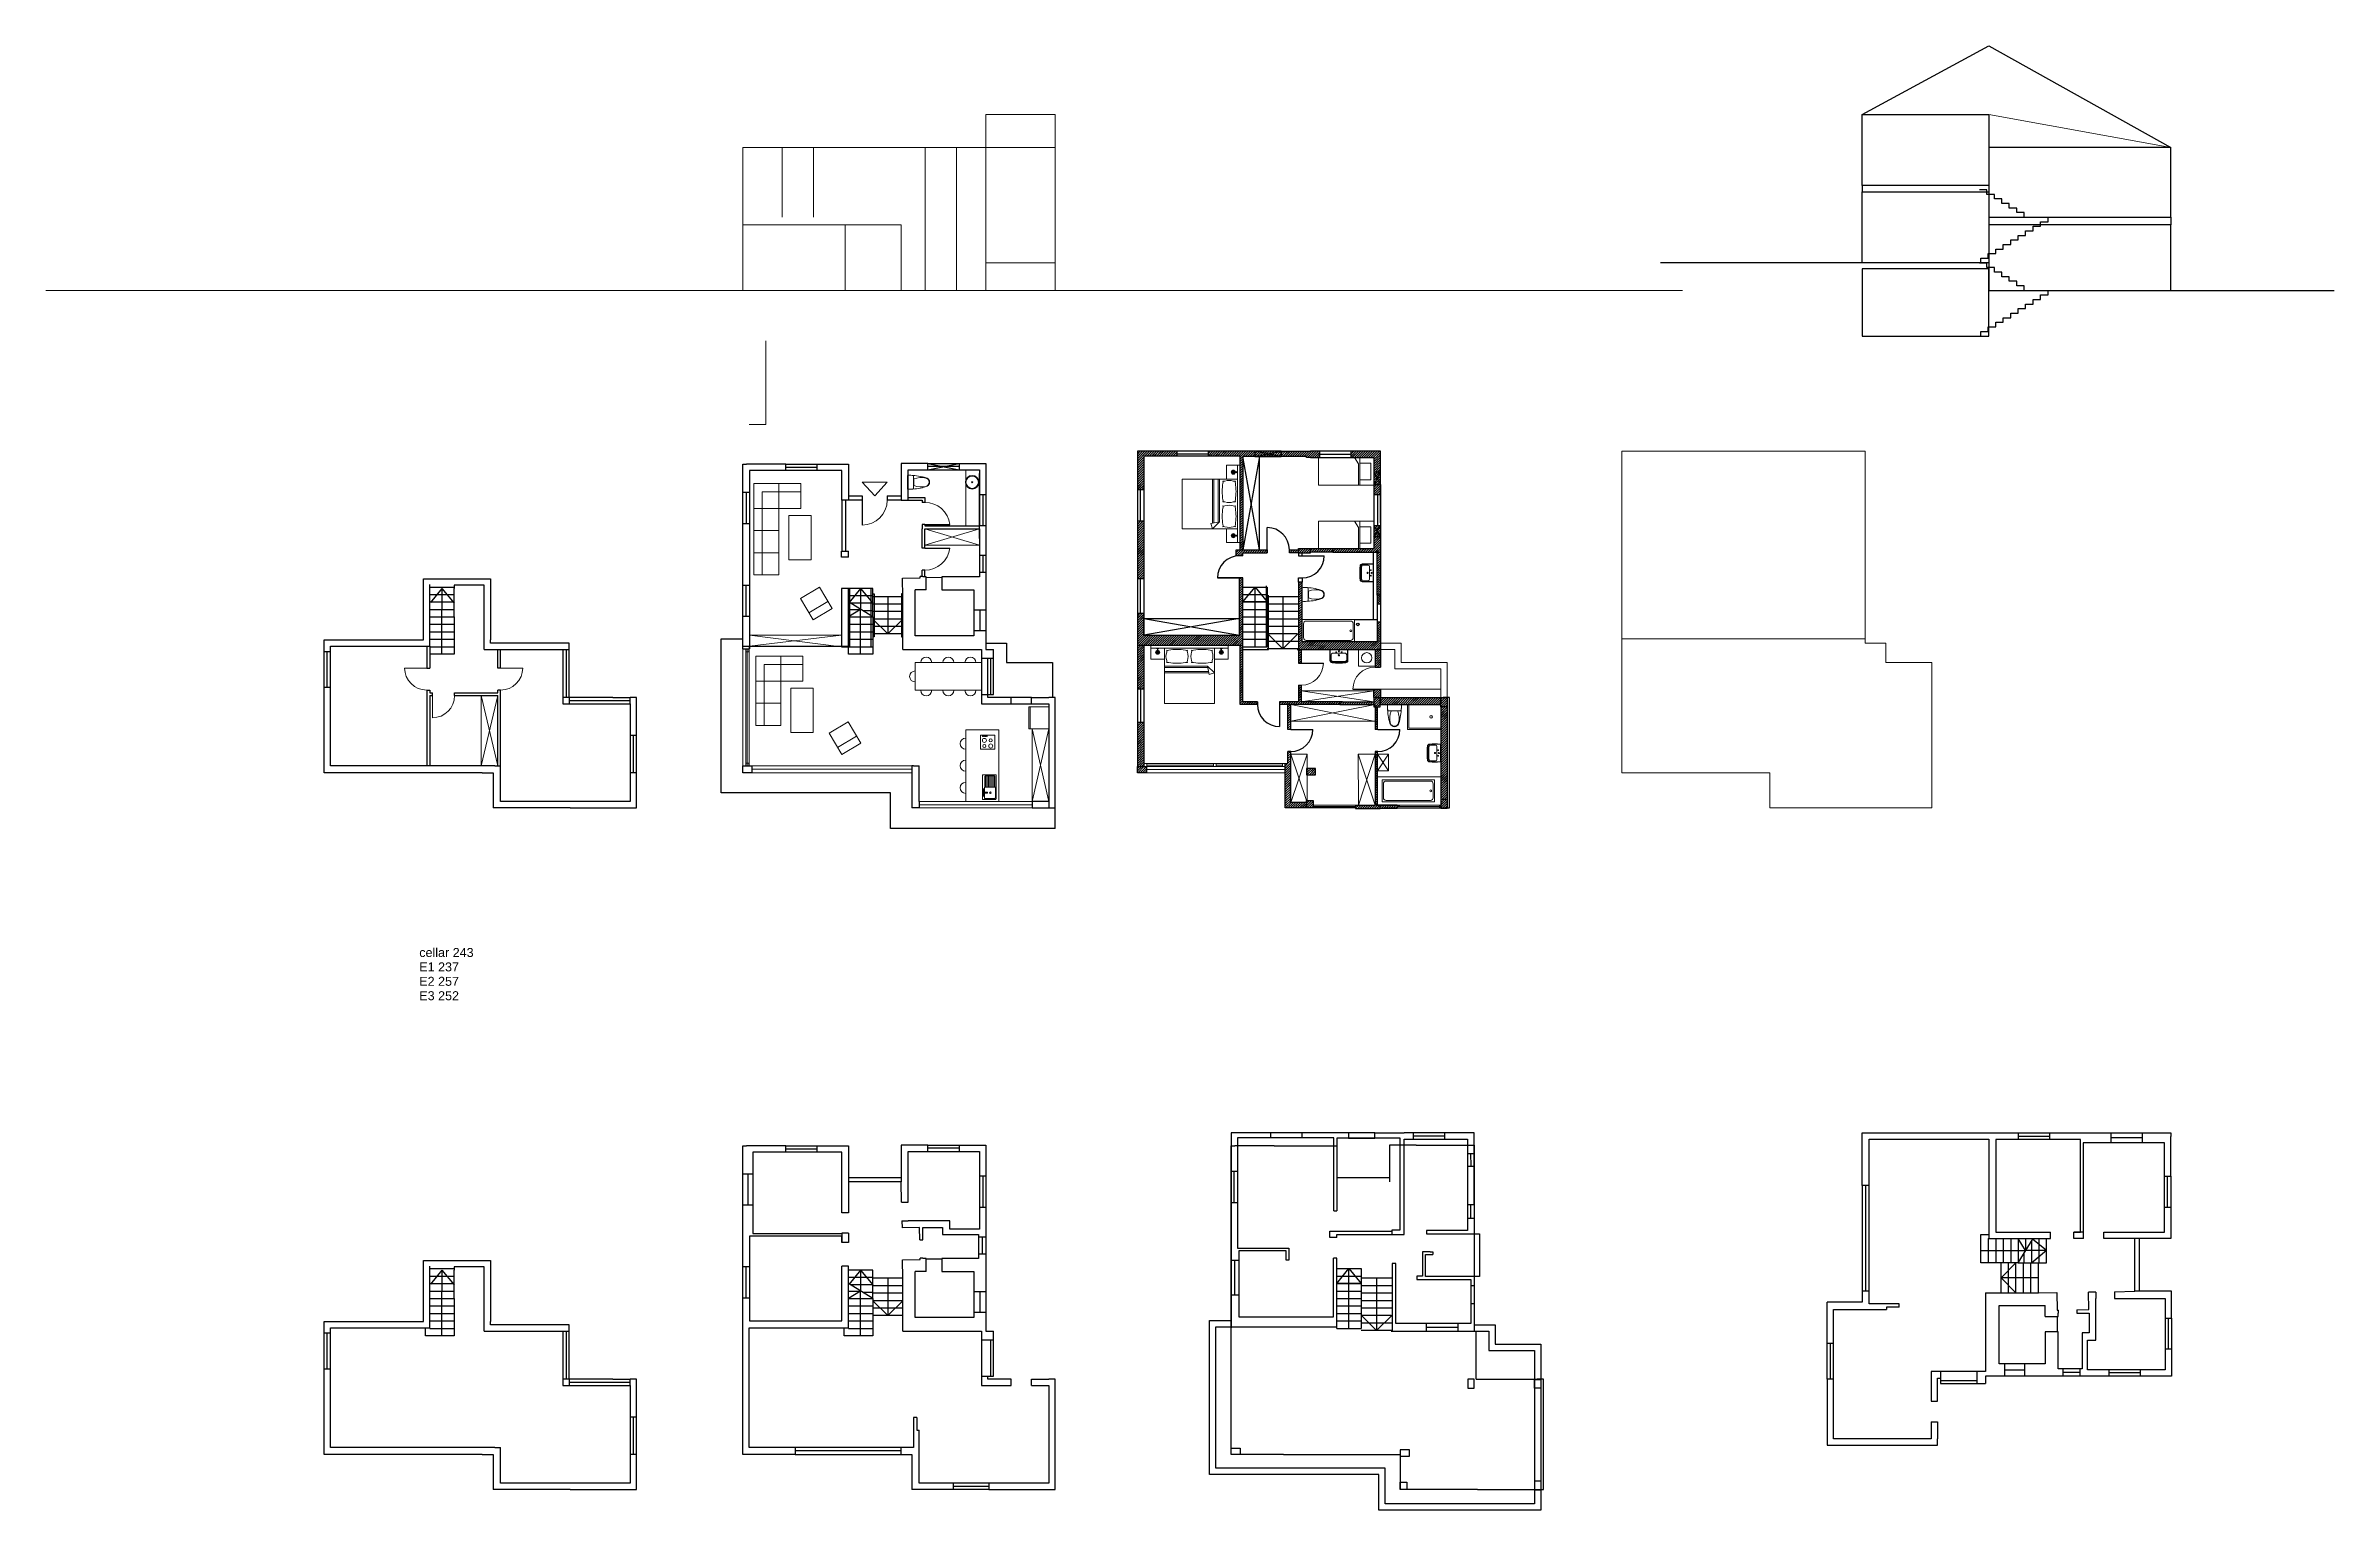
# Model space of a CAD drawing. Header units: millimetres. Extents: x -627 to 20370, y 1538 to 15679.
# Drawn here: x -627 to 7651, y 1538 to 6836 of the extents above; entities that cross this region are included whole.
import ezdxf

# ---------------------------------------------------------------- set-up
doc = ezdxf.new("R2010")
doc.units = ezdxf.units.MM
for name, color, linetype, lineweight in [('A730G3', 7, 'Continuous', 0), ('A732G3', 7, 'Continuous', 0), ('blue', 160, 'Continuous', 5), ('furniture', 7, 'Continuous', 0), ('new', 3, 'Continuous', 30)]:
    doc.layers.add(name, color=color, linetype=linetype, lineweight=lineweight)
doc.layers.add('Hidden', color=5, linetype='Continuous')
doc.styles.get("Standard").update_dxf_attribs({"font": 'Arial.ttf'})

msp = doc.modelspace()

# ---------------------------------------------------------------- texts
for s, p in [('cellar 243', (724.4, 3539.3)), ('E1 237', (724.4, 3487.2)), ('E2 257', (724.4, 3435)), ('E3 252', (724.4, 3382.9))]:
    msp.add_text(s, height=32.46).set_placement(p)

# ---------------------------------------------------------------- blocks, each defined once
blk = doc.blocks.new('Pillow_top')
for centre, radius, start, end in [((6.2, 25), 46.3, 161.07536, 198.92464), ((-33.8, 58.5), 11.6, 251.18859, 288.81141), ((-48.5, 43.8), 11.6, 341.18859, 18.81141), ((-48.5, 6.2), 11.6, 341.18859, 18.81141), ((-33.8, -8.5), 11.6, 71.18859, 108.81141), ((0, -131.3), 181.3, 80.47272, 99.52728), ((0, 181.3), 181.3, 260.47272, 279.52728), ((33.8, 58.5), 11.6, 251.18859, 288.81141), ((33.8, -8.5), 11.6, 71.18859, 108.81141), ((48.5, 43.8), 11.6, 161.18859, 198.81141), ((48.5, 6.2), 11.6, 161.18859, 198.81141), ((-6.3, 25), 46.3, 341.07536, 18.92464)]:
    blk.add_arc(centre, radius, start, end)
blk = doc.blocks.new('Applique_Top')
for p, q in [((4, 0), (-4, 0)), ((-4, -1), (-4, 0)), ((-4, -1), (4, -1)), ((3.5, -11.5), (-3.5, -18.5)), ((-3.5, -11.5), (3.5, -18.5)), ((-1, -7.6), (-1, -1)), ((-1, -12.7), (-1, -10.1)), ((1, -7.6), (1, -1)), ((1, -12.7), (1, -10.1)), ((4, -1), (4, 0))]:
    blk.add_line(p, q)
for radius in [7.5, 5]:
    blk.add_circle((0, -15), radius)
blk.add_arc((0, -15), 2.5, 113.57818, 66.42182)
blk = doc.blocks.new('BED_180_modern')
for p, q in [((-50, 0), (0, 0)), ((-50, 0), (-50, -50)), ((-10, -280), (-10, 0)), ((0, 0), (0, -280)), ((-210, -230), (-210, -50)), ((-210, -50), (-10, -50)), ((-100, -210.1), (-100, -50)), ((-95, -209.1), (-95, -50)), ((-80, -206), (-80, -50)), ((-75, -205), (-75, -50)), ((-210, -230), (-10, -230)), ((-106.1, -211.4), (-75, -205)), ((-106.1, -211.4), (-100, -230)), ((-100, -230), (-75, -205)), ((-50, -280), (-50, -230)), ((-50, -280), (0, -280))]:
    blk.add_line(p, q)
at = {"extrusion": (0, 0, -1), "zscale": -1, "rotation": 90}
for name, p in [('Pillow_top', (65, -95)), ('Applique_Top', (10, -255))]:
    blk.add_blockref(name, p, dxfattribs=at)
at = {"rotation": 270}
for name, p in [('Applique_Top', (-10, -25)), ('Pillow_top', (-65, -185))]:
    blk.add_blockref(name, p, dxfattribs=at)
blk = doc.blocks.new('*B5')
at = {"layer": 'A732G3', "color": 0, "linetype": 'ByBlock'}
for p, q in [((-419.999131, 0), (419.999131, 0)), ((-449.999129, -30.010417), (-449.846351, -470.010417)), ((419.999131, -500), (-419.846353, -500)), ((-405.000869, -95), (-405.000869, -445)), ((-405.000869, -96.530757), (-405.000869, -100)), ((-405.000869, -450), (-405.000869, -445)), ((-405.000869, -450), (-405.000869, -455)), ((-217.622859, -75), (-385.000869, -75)), ((-385.000869, -475), (-376.875869, -475)), ((-385.00085, -475), (-27.566629, -475)), ((-57.831566, -19.322343), (-327.831566, -19.322343)), ((-327.831566, -19.322343), (-327.831566, -56.792912)), ((-327.831566, -56.792912), (-217.622859, -56.792912)), ((-175.732249, -25.788262), (-217.622859, -25.788262)), ((-217.622859, -25.788262), (-217.622859, -180.862354)), ((-217.622859, -180.862354), (-175.732249, -180.862354)), ((-175.732249, -180.862354), (-175.732249, -25.788262)), ((-175.732249, -56.792912), (-57.831566, -56.792912)), ((-175.732249, -75), (-27.566629, -75)), ((-57.831566, -56.792912), (-57.831566, -19.322343)), ((-27.566629, -75), (-19.441629, -75)), ((-27.566629, -475), (-19.441629, -475)), ((0.406493, -92.539906), (377.033637, -92.539906)), ((377.033637, -456.040681), (0.531277, -456.040681)), ((0.558371, -95), (0.558371, -425)), ((0.558371, -95.000004), (0.558371, -100)), ((405.158637, -125), (0.558371, -125)), ((0.558371, -175), (405.158637, -175)), ((405.158637, -225), (0.558371, -225)), ((405.158637, -275), (0.558371, -275)), ((0.558371, -325), (405.158637, -325)), ((405.158637, -375), (0.558371, -375)), ((0.558371, -425), (405.158637, -425)), ((0.558371, -425), (0.558371, -455)), ((0.558371, -450), (0.558371, -455)), ((377.033637, -92.539906), (385.158637, -92.539906)), ((385.158637, -456.040681), (377.033637, -456.040681)), ((405.158637, -112.539906), (405.158637, -117.539906)), ((405.158637, -117.539906), (405.158637, -431.040681)), ((405.158637, -431.040681), (405.158637, -436.040681)), ((449.999131, -30), (449.999131, -470))]:
    blk.add_line(p, q, dxfattribs=at)
blk.add_circle((-199.709114, -289.849898), 26.039807, dxfattribs=at)
for centre, radius, start, end in [((-419.999131, -30), 30, 90, 180.0198944444), ((-419.846353, -470), 30, 180.0198944444, 270), ((-385.000869, -95), 20, 90, 180), ((-385.000869, -455), 20, 180, 270), ((-19.441629, -95), 20, 0, 90), ((-19.441629, -455), 20, 270, 0), ((385.158637, -112.539906), 20, 0, 90), ((385.158637, -436.040681), 20, 270, 0), ((419.999131, -30), 30, 0, 90), ((419.999131, -470), 30, 270, 0)]:
    blk.add_arc(centre, radius, start, end, dxfattribs=at)
blk = doc.blocks.new('KITCHEN0004')
at = {"color": 0, "linetype": 'ByBlock'}
blk.add_blockref('*B5', (0, 0), dxfattribs=at)
blk = doc.blocks.new('*B7')
at = {"layer": 'A730G3', "color": 0, "linetype": 'ByBlock'}
for p, q in [((-255, 0), (-255, -510)), ((255, 0), (-255, 0)), ((255, -510), (255, 0)), ((-255, -510), (255, -510))]:
    blk.add_line(p, q, dxfattribs=at)
for centre, radius in [((-137.67705, -142.60926), 74.052), ((-137.67705, -372.10926), 55.539), ((66.32295, -372.10926), 74.052), ((66.32295, -142.60926), 55.539), ((219.32295, -280.30518), 12.75), ((219.32295, -331.30518), 12.75), ((219.32295, -382.30518), 12.75), ((219.32295, -433.30518), 12.75)]:
    blk.add_circle(centre, radius, dxfattribs=at)
blk = doc.blocks.new('KITCHEN0017')
at = {"color": 0, "linetype": 'ByBlock'}
blk.add_blockref('*B7', (0, 0), dxfattribs=at)
blk = doc.blocks.new('C3A8SA0P')
at = {"color": 0, "linetype": 'ByBlock'}
for p, q in [((-54.7, -22.9), (-70, 0)), ((-50, -30), (-50, 0)), ((-54.7, -22.9), (-54.4, -100)), ((-50, -20), (-10, -20)), ((-50, -100), (-50, -30)), ((-10, -80), (-50, -80)), ((-10, -20), (-10, -80))]:
    blk.add_line(p, q, dxfattribs=at)
blk.add_lwpolyline([(-200, 0), (0, 0), (0, -100), (-200, -100)], close=True, dxfattribs=at)
blk = doc.blocks.new('toilete')
at = {"linetype": 'Continuous'}
for p, q in [((24.5, 0), (-24.5, 0)), ((23.3, -22.5), (-23.3, -22.5)), ((-12, -23.5), (12, -23.5))]:
    blk.add_line(p, q, dxfattribs=at)
blk.add_lwpolyline([(23.3, -22.5), (24.5, -16.8), (25.2, -11.4), (25.2, -5.6), (24.5, 0)])
for start, end in [(170.53768, 187.73995), (187.73995, 195.82198)]:
    blk.add_arc((26.2, -8.5), 51.5, start, end, dxfattribs=at)
for centre, radius, start, end in [((177.4, -7.8), 202.5, 181.22237, 197.24774), ((49.8, -49.3), 66.9, 157.37374, 194.77857), ((1.4, -62.5), 18.2, 197.24774, 249.54761), ((2.6, -61.7), 18.1, 194.77857, 226.85426), ((0, -64.5), 14.3, 226.85426, 313.14574), ((0, -66.1), 14.3, 249.54761, 290.45239), ((-1.4, -62.5), 18.2, 290.45239, 342.75226), ((-2.6, -61.7), 18.1, 313.14574, 345.22143), ((-49.8, -49.3), 66.9, 345.22143, 22.62626), ((-177.4, -7.8), 202.5, 342.75226, 358.77763)]:
    blk.add_arc(centre, radius, start, end)
blk = doc.blocks.new('Bath1')
at = {"layer": 'furniture'}
blk.add_lwpolyline([(190, -80), (0, -80), (0, 0), (190, 0)], close=True, dxfattribs=at)
blk.add_lwpolyline([(175, -75), (15, -75, -0.414214), (5, -65), (5, -15, -0.414214), (15, -5), (175, -5, -0.414214), (185, -15), (185, -65, -0.414214)], format="xyb", close=True, dxfattribs=at)
blk.add_circle((176.1, -40), 3.44, dxfattribs=at)
blk = doc.blocks.new('LAV-65')
at = {"color": 0}
for p, q in [((0.8, 32.5), (0.8, 62.1)), ((0.8, 32.5), (0.8, 2.9)), ((39.6, 63.2), (2.8, 64.1)), ((39.6, 1.8), (2.8, 0.9)), ((14, 32.5), (14, 55.7)), ((14, 32.5), (14, 9.3)), ((21.2, 32.5), (18, 32.5)), ((37.5, 60.7), (19, 60.7)), ((37.5, 4.3), (19, 4.3)), ((21.2, 32.5), (21.2, 35.6)), ((21.2, 32.5), (21.2, 29.3)), ((21.2, 32.5), (24.3, 32.5))]:
    blk.add_line(p, q, dxfattribs=at)
blk.add_lwpolyline([(0.2, 63), (0.2, 32.5), (0.2, 2, 0.270322), (1.8, 0, 0.012971), (41.3, 0, 0.351801), (48.6, 7.5, 0.023121), (49.7, 32.5, 0.023121), (48.6, 57.5, 0.351801), (41.3, 64.9, 0.012971), (1.8, 64.9, 0.270322)], format="xyb", close=True, dxfattribs=at)
for centre, radius in [((6.8, 32.5), 1.75), ((9.9, 42.5), 1.5), ((9.9, 22.5), 1.5), ((21.2, 32.5), 2.3)]:
    blk.add_circle(centre, radius, dxfattribs=at)
for centre, radius, start, end in [((2.8, 62.1), 2, 88.58362, 180), ((2.8, 2.9), 2, 180, 271.41638), ((19, 55.7), 5, 90, 180), ((19, 9.3), 5, 180, 270), ((38, 55.8), 4.91, 20.30499, 95.87585), ((38, 9.2), 4.91, 264.12415, 339.69501), ((39, 54.8), 8.41, 51.9374, 85.59142), ((39, 10.2), 8.41, 274.40858, 308.0626), ((-227.4, 33.3), 271.1, 359.83594, 5.13403), ((-227.4, 31.7), 271.1, 354.86597, 0.16406), ((37.3, 56.7), 8.31, 5.73579, 34.86025), ((37.3, 8.3), 8.31, 325.13975, 354.26421), ((-224.4, 33.3), 271.1, 359.83594, 5.13403), ((-224.4, 31.7), 271.1, 354.86597, 0.16406)]:
    blk.add_arc(centre, radius, start, end, dxfattribs=at)

# ---------------------------------------------------------------- hatches: boundary and pattern name
at = {"layer": 'blue'}
h = msp.add_hatch(dxfattribs=at)
h.set_pattern_fill('JIS_LC_20', color=256, scale=0.3)
h.paths.add_polyline_path([(3344.9, 5115.7), (3321.9, 5115.7), (3321.9, 4907.7), (3344.9, 4907.7)])
h.paths.add_polyline_path([(3344.9, 5350.7), (3464.9, 5350.7), (3464.9, 5368.7), (3344.9, 5368.7), (3321.9, 5368.7), (3321.9, 5228.7), (3344.9, 5228.7)])
h.paths.add_polyline_path([(3746.9, 5368.7), (3577.9, 5368.7), (3577.9, 5350.7), (3693.9, 5350.7), (3693.9, 5012.7), (3703.9, 5012.7), (3703.9, 5349.7), (3746.9, 5349.7)])
h.paths.add_polyline_path([(3841.9, 5368.7), (3746.9, 5368.7), (3794.4, 5359.2)])
h.paths.add_polyline_path([(3841.9, 5368.7), (3794.4, 5359.2), (3841.9, 5349.7)])
h.paths.add_polyline_path([(3746.9, 5368.7), (3746.9, 5349.7), (3794.4, 5359.2)])
h.paths.add_polyline_path([(3794.4, 5359.2), (3746.9, 5349.7), (3841.9, 5349.7)])
h.paths.add_polyline_path([(3981.9, 5368.7), (3947.9, 5368.7), (3841.9, 5368.7), (3841.9, 5349.7), (3933.9, 5349.7), (3933.9, 5345.7), (3947.9, 5345.7), (3981.9, 5345.7)])
h.paths.add_polyline_path([(4201.6, 5368.7), (4094.9, 5368.7), (4094.9, 5345.7), (4176.9, 5345.7), (4176.9, 5293.7), (4201.6, 5293.7), (4201.6, 5345.7)])
h.paths.add_polyline_path([(4176.9, 5293.7), (4176.9, 5248.7), (4178.6, 5248.7), (4189.7, 5270.4)])
h.paths.add_polyline_path([(4201.6, 5293.7), (4176.9, 5293.7), (4189.7, 5270.4)])
h.paths.add_polyline_path([(4201.6, 5293.7), (4189.7, 5270.4), (4201.6, 5248.7)])
h.paths.add_polyline_path([(4189.7, 5270.4), (4178.6, 5248.7), (4201.6, 5248.7)])
h.paths.add_polyline_path([(4189.4, 5078.9), (4176.9, 5098.7), (4176.9, 5058.7)])
h.paths.add_polyline_path([(4201.6, 5098.7), (4176.9, 5098.7), (4189.4, 5078.9)])
h.paths.add_polyline_path([(4201.6, 5098.7), (4189.4, 5078.9), (4201.6, 5059.7)])
h.paths.add_polyline_path([(4189.4, 5078.9), (4176.9, 5058.7), (4201.6, 5058.7), (4201.6, 5059.7)])
h.paths.add_polyline_path([(4201.6, 5058.7), (4176.9, 5058.7), (4176.9, 5015.7), (4028.9, 5015.7), (4028.9, 5003.7), (4041.9, 5003.7), (4051.9, 5003.7), (4201.6, 5003.7), (4201.6, 5017.2), (4201.6, 5020.7)])
h = msp.add_hatch(dxfattribs=at)
h.set_pattern_fill('JIS_LC_20', color=256, scale=0.3)
h.paths.add_polyline_path([(4201.6, 5248.7), (4178.6, 5248.7), (4176.9, 5248.7), (4176.9, 5245.7), (4176.9, 5211.7), (4201.6, 5211.7)])
h.paths.add_polyline_path([(4028.9, 5015.7), (3976.9, 5015.7), (3947.9, 5015.7), (3947.9, 5003.7), (4028.9, 5003.7)])
h.paths.add_polyline_path([(3947.9, 5017.6), (3933.9, 5017.6), (3904.9, 5017.6), (3904.9, 5001.7), (3947.9, 5001.7)])
h.paths.add_polyline_path([(3904.9, 5012.7), (3871.9, 5012.7), (3871.9, 5001.7), (3904.9, 5001.7)])
h.paths.add_polyline_path([(3791.9, 5012.7), (3703.9, 5012.7), (3693.9, 5012.7), (3678.9, 5012.7), (3678.9, 4990.7), (3703.9, 4990.7), (3703.9, 5001.7), (3791.9, 5001.7)])
h.paths.add_polyline_path([(4201.6, 5003.7), (4188.9, 5003.7), (4188.9, 4848.7), (4201.6, 4848.7)])
h.paths.add_polyline_path([(4201.6, 4838.7), (4201.6, 4848.7), (4188.9, 4848.7), (4188.9, 4838.7), (4188.9, 4816.7), (4201.6, 4816.7)])
h.paths.add_polyline_path([(4201.6, 4751.7), (4188.9, 4751.7), (4188.9, 4679.7), (4141.9, 4679.7), (4027.9, 4679.7), (3917.9, 4679.7), (3917.9, 4850.7), (3917.9, 4895.7), (3904.9, 4895.7), (3904.9, 4850.7), (3904.9, 4651.7), (4201.6, 4651.7)])
h.paths.add_polyline_path([(3703.9, 4886.7), (3703.9, 4910.7), (3691.9, 4910.7), (3691.9, 4703.7), (3344.9, 4703.7), (3344.9, 4763.7), (3344.9, 4781.7), (3321.9, 4781.7), (3321.9, 4666.7), (3703.9, 4666.7)])
h.paths.add_polyline_path([(4419.6, 4477.7), (4201.6, 4477.7), (4201.6, 4454.7), (4201.4, 4452.7), (4419.6, 4452.7)])
h.paths.add_polyline_path([(4200.6, 4477.7), (4177.6, 4477.7), (4177.6, 4462.7), (4177.6, 4452.7), (4181.6, 4452.7), (4181.6, 4444.7), (4200.6, 4444.7)])
h.paths.add_polyline_path([(4201.6, 4507.7), (4177.6, 4507.7), (4177.6, 4477.7), (4201.6, 4477.7)])
h.paths.add_polyline_path([(4201.6, 4651.7), (4181.6, 4651.7), (4181.6, 4591.7), (4181.6, 4587.7), (4201.6, 4587.7)])
h.paths.add_polyline_path([(4442.6, 4477.7), (4419.6, 4477.7), (4419.6, 4444.7), (4442.6, 4444.7)])
h.paths.add_polyline_path([(4442.6, 4444.7), (4419.6, 4444.7), (4419.6, 4109.7), (4442.6, 4109.7)])
h.paths.add_polyline_path([(4190.6, 4444.7), (4181.6, 4444.7), (4181.6, 4392.7), (4181.6, 4362.7), (4190.6, 4362.7)])
h.paths.add_polyline_path([(4053.9, 4462.7), (3914.9, 4462.7), (3914.9, 4502.7), (3914.9, 4522.2), (3904.9, 4522.2), (3904.9, 4462.7), (3836.6, 4462.7), (3836.6, 4452.7), (4053.9, 4452.7)])
h.paths.add_polyline_path([(4177.6, 4462.7), (4063.9, 4462.7), (4053.9, 4462.7), (4053.9, 4452.7), (4177.6, 4452.7)])
h.paths.add_polyline_path([(3914.9, 4651.7), (3904.9, 4651.7), (3904.9, 4602.2), (3914.9, 4602.2)])
h.paths.add_polyline_path([(3703.9, 4666.7), (3693.9, 4666.7), (3693.9, 4452.7), (3756.6, 4452.7), (3756.6, 4462.7), (3703.9, 4462.7)])
h.paths.add_polyline_path([(3876.6, 4452.7), (3866.6, 4452.7), (3866.6, 4362.7), (3876.6, 4362.7)])
h.paths.add_polyline_path([(4190.6, 4282.7), (4181.6, 4282.7), (4181.6, 4088.7), (4190.6, 4088.7)])
h.paths.add_polyline_path([(4261.6, 4088.7), (4200.6, 4088.7), (4200.6, 4076.7), (4261.6, 4076.7)])
h.paths.add_polyline_path([(4200.6, 4088.7), (4191.6, 4088.7), (4181.6, 4088.7), (4111.6, 4088.7), (4111.6, 4076.7), (4181.6, 4076.7), (4200.6, 4076.7)])
h.paths.add_polyline_path([(4442.6, 4109.7), (4419.6, 4109.7), (4419.6, 4078.7), (4428.6, 4078.7), (4442.6, 4078.7)])
h.paths.add_polyline_path([(4419.6, 4088.7), (4415.3, 4088.7), (4415.3, 4078.7), (4419.6, 4078.7)])
h.paths.add_polyline_path([(3957.9, 4105.7), (3933.9, 4105.7), (3933.9, 4078.7), (3957.9, 4078.7)])
h.paths.add_polyline_path([(3966.9, 4221.7), (3936.6, 4221.7), (3936.6, 4198.7), (3966.9, 4198.7)])
h.paths.add_polyline_path([(3876.6, 4272.7), (3876.6, 4282.7), (3866.6, 4282.7), (3866.6, 4238.7), (3856.6, 4238.7), (3856.6, 4078.7), (3933.9, 4078.7), (3933.9, 4098.7), (3876.6, 4098.7)])
h.paths.add_polyline_path([(3346.9, 4666.7), (3321.9, 4666.7), (3321.9, 4507.7), (3346.9, 4507.7)])
h.paths.add_polyline_path([(3346.9, 4387.7), (3321.9, 4387.7), (3321.9, 4228.7), (3346.9, 4228.7), (3346.9, 4238.7)])
h.paths.add_polyline_path([(3354.9, 4228.7), (3346.9, 4228.7), (3321.9, 4228.7), (3321.9, 4205.7), (3354.9, 4205.7)])

# ---------------------------------------------------------------- linework, layer by layer
for p, q in [((2050.5, 5321.7), (1907.5, 5321.7)), ((1918.5, 5298.7), (1918.5, 4883.7)), ((2050.5, 5298.7), (1918.5, 5298.7)), ((2493.2, 5191.7), (2493.2, 5301.7)), ((2493.2, 5301.7), (2564.2, 5301.7)), ((2564.2, 5301.7), (2677.2, 5301.7)), ((2677.2, 5301.7), (2751.2, 5301.7)), ((2751.2, 5301.7), (2751.2, 5211.7)), ((3464.9, 5350.7), (3344.9, 5350.7)), ((3344.9, 5350.7), (3344.9, 5228.7)), ((3577.9, 5350.7), (3464.9, 5350.7)), ((3693.9, 5350.7), (3577.9, 5350.7)), ((3693.9, 5012.7), (3693.9, 5350.7)), ((1918.5, 5219.7), (1894.5, 5219.7)), ((2749.5, 5288.7), (2749.5, 5243.7)), ((2749.5, 5243.7), (2749.5, 5104.7)), ((3344.9, 5228.7), (3344.9, 5115.7)), ((4201.6, 5109.7), (4201.6, 5248.7)), ((4201.6, 5248.7), (4201.6, 5058.7)), ((2327, 5191.7), (2276.5, 5191.7)), ((2467.5, 5191.7), (2417, 5191.7)), ((2751.2, 5211.7), (2751.2, 5098.7)), ((2749.5, 5104.7), (2749.5, 5053.7)), ((2751.2, 5088.7), (2751.2, 4914.9)), ((3344.9, 5115.7), (3344.9, 4703.7)), ((4201.6, 5058.7), (4176.9, 5058.7)), ((2276.5, 4985.7), (2251.5, 4985.7)), ((2276.5, 4985.7), (2276.5, 5007.7)), ((3703.9, 4990.7), (3678.9, 4990.7)), ((4041.9, 5003.7), (4051.9, 5003.7)), ((4051.9, 5003.7), (4201.6, 5003.7)), ((762.1, 4663.7), (762.1, 4886.7)), ((2471.9, 4909.7), (2535.9, 4910.9)), ((2473.2, 4842.7), (2471.9, 4909.7)), ((2535.9, 4910.9), (2535.8, 4915.9)), ((2751.2, 4914.9), (2614.5, 4914.9)), ((2614.5, 4914.9), (2614.5, 4866.9)), ((3691.9, 4703.7), (3691.9, 4910.7)), ((762.1, 4877.7), (850.1, 4877.7)), ((1918.5, 4883.7), (1918.5, 4770.7)), ((4188.9, 4838.7), (4188.9, 4816.7)), ((4188.9, 4816.7), (4201.6, 4816.7)), ((1918.5, 4770.7), (1918.5, 4653.7)), ((4188.9, 4751.7), (4188.9, 4679.7)), ((3321.9, 4666.7), (3703.9, 4666.7)), ((3344.9, 4703.7), (3691.9, 4703.7)), ((3900.6, 4651.7), (4201.6, 4651.7)), ((4141.9, 4679.7), (4027.9, 4679.7)), ((4188.9, 4679.7), (4141.9, 4679.7)), ((1424.7, 4477.7), (1486.7, 4477.7)), ((4200.6, 4477.7), (4177.6, 4477.7)), ((4177.6, 4477.7), (4177.6, 4444.7)), ((4200.6, 4444.7), (4200.6, 4477.7)), ((4419.6, 4476.7), (4419.6, 4457.7)), ((3001.2, 4454.7), (3001.2, 4078.7)), ((4177.6, 4444.7), (4200.6, 4444.7)), ((4419.6, 4444.7), (4419.6, 4109.7)), ((4442.6, 4444.7), (4442.6, 4109.7)), ((1894.5, 4205.7), (1894.5, 4230.7)), ((1894.5, 4230.7), (1927.5, 4230.7)), ((1927.5, 4230.7), (1927.5, 4205.7)), ((952.1, 4205.7), (992.1, 4205.7)), ((992.1, 4205.7), (992.1, 4101.7)), ((1927.5, 4205.7), (1894.5, 4205.7)), ((3933.9, 4078.7), (3933.9, 4105.7)), ((3933.9, 4105.7), (3957.9, 4105.7)), ((3957.9, 4078.7), (3933.9, 4078.7)), ((3957.9, 4105.7), (3957.9, 4078.7)), ((4419.6, 4109.7), (4419.6, 4076.7)), ((2050.5, 2855.9), (1907.5, 2855.9)), ((7060.1, 2746.9), (7060.1, 2889.9)), ((2467.5, 2725.9), (2276.5, 2725.9)), ((2468.9, 2651.9), (2467.5, 2725.8)), ((2533.7, 2560.1), (2470.7, 2558.9)), ((2534.5, 2516.1), (2533.7, 2560.1)), ((4043.1, 2524.9), (4018.1, 2524.9)), ((6930.1, 2329.9), (6930.1, 2520.9)), ((762.1, 2197.9), (762.1, 2420.9)), ((762.1, 2411.9), (850.1, 2411.9)), ((2471.9, 2443.9), (2535.9, 2445.1)), ((2473.2, 2376.9), (2471.9, 2443.9)), ((2535.9, 2445.1), (2535.8, 2450.1)), ((6581.1, 2324.2), (6648.1, 2325.5)), ((6648.1, 2325.5), (6649.3, 2261.5)), ((6764.3, 2263.7), (6763.1, 2326.7)), ((6856.1, 2328.5), (6930, 2329.9)), ((6078.1, 2272.9), (6032.1, 2272.9)), ((6032.1, 2272.9), (6032.1, 2264.2)), ((6649.3, 2261.5), (6654.3, 2261.6)), ((6720.3, 2262.9), (6764.3, 2263.7)), ((3582.8, 1666.9), (3582.8, 2223.9)), ((3582.8, 2223.9), (3661.1, 2223.9)), ((3605.8, 1689.9), (3605.8, 2200.9)), ((3605.8, 2200.9), (4043.1, 2200.9)), ((4239.8, 2185.9), (4540.8, 2185.9)), ((4540.8, 2185.9), (4592.8, 2185.9)), ((1424.7, 2011.9), (1486.7, 2011.9)), ((4539.8, 2011.9), (4516.8, 2011.9)), ((4516.8, 2011.9), (4516.8, 1978.9)), ((4539.8, 1978.9), (4539.8, 2011.9)), ((4758.8, 2010.9), (4758.8, 1948.9)), ((4516.8, 1978.9), (4539.8, 1978.9)), ((4758.8, 1978.9), (4758.8, 1643.9)), ((4781.8, 1978.9), (4781.8, 1643.9)), ((2524.5, 1873.9), (2524.5, 1827.9)), ((2524.5, 1827.9), (2533.2, 1827.9)), ((952.1, 1739.9), (992.1, 1739.9)), ((992.1, 1739.9), (992.1, 1635.9)), ((4195.8, 1666.9), (3582.8, 1666.9)), ((4218.8, 1689.9), (3605.8, 1689.9)), ((4195.8, 1537.9), (4195.8, 1666.9)), ((4218.8, 1560.9), (4218.8, 1689.9)), ((4273.1, 1612.9), (4273.1, 1639.9)), ((4273.1, 1639.9), (4297.1, 1639.9)), ((4297.1, 1612.9), (4273.1, 1612.9)), ((4297.1, 1639.9), (4297.1, 1612.9)), ((4758.8, 1643.9), (4758.8, 1610.9)), ((4758.8, 1610.9), (4758.8, 1560.9)), ((4781.8, 1610.9), (4781.8, 1537.9)), ((4781.8, 1537.9), (4195.8, 1537.9)), ((4758.8, 1560.9), (4218.8, 1560.9))]:
    msp.add_line(p, q)
for points in [[(5944.1, 6586.7), (6402.1, 6835.7), (7060.1, 6467.7)], [(6402.1, 6329.7), (5944.1, 6329.7), (5944.1, 6586.7), (6402.1, 6586.7), (6402.1, 6329.7)], [(6402.1, 6215.7), (7060.1, 6215.7), (7060.1, 6467.7), (6402.1, 6467.7), (6402.1, 6215.7)], [(5944.1, 6329.7), (5944.1, 6307.7)], [(6402.1, 6050.7), (5944.1, 6050.7), (5944.1, 6307.7), (6402.1, 6307.7), (6402.1, 6050.7)], [(6395.1, 6298.2), (6395.1, 6314.7), (6368.1, 6314.7)], [(6422.1, 6281.7), (6422.1, 6298.2), (6395.1, 6298.2)], [(6449.1, 6265.2), (6449.1, 6281.7), (6422.1, 6281.7)], [(6476.1, 6248.7), (6476.1, 6265.2), (6449.1, 6265.2)], [(6503.1, 6232.2), (6503.1, 6248.7), (6476.1, 6248.7)], [(6530.1, 6215.7), (6530.1, 6232.2), (6503.1, 6232.2)], [(6616.1, 6199.2), (6616.1, 6215.7), (6643.1, 6215.7)], [(7060.1, 6215.7), (7060.1, 6187.7)], [(6402.1, 5950.7), (7060.1, 5950.7), (7060.1, 6187.7), (6402.1, 6187.7), (6402.1, 5950.7)], [(6481.1, 6116.7), (6481.1, 6133.2), (6508.1, 6133.2)], [(6508.1, 6133.2), (6508.1, 6149.7), (6535.1, 6149.7)], [(6535.1, 6149.7), (6535.1, 6166.2), (6562.1, 6166.2)], [(6562.1, 6166.2), (6562.1, 6182.7), (6589.1, 6182.7)], [(6589.1, 6182.7), (6589.1, 6199.2), (6616.1, 6199.2)], [(5944.1, 6050.7), (5214.2, 6050.7)], [(6395.1, 6033.2), (6395.1, 6049.7), (6368.1, 6049.7)], [(6373.1, 6050.7), (6373.1, 6067.2), (6400.1, 6067.2)], [(6400.1, 6067.2), (6400.1, 6083.7), (6427.1, 6083.7)], [(6427.1, 6083.7), (6427.1, 6100.2), (6454.1, 6100.2)], [(6454.1, 6100.2), (6454.1, 6116.7), (6481.1, 6116.7)], [(5944.1, 5785.7), (6402.1, 5785.7), (6402.1, 6028.7), (5944.1, 6028.7), (5944.1, 5785.7)], [(6422.1, 6016.7), (6422.1, 6033.2), (6395.1, 6033.2)], [(6449.1, 6000.2), (6449.1, 6016.7), (6422.1, 6016.7)], [(6476.1, 5983.7), (6476.1, 6000.2), (6449.1, 6000.2)], [(6503.1, 5967.2), (6503.1, 5983.7), (6476.1, 5983.7)], [(6530.1, 5950.7), (6530.1, 5967.2), (6503.1, 5967.2)], [(6508.1, 5868.2), (6508.1, 5884.7), (6535.1, 5884.7)], [(6535.1, 5884.7), (6535.1, 5901.2), (6562.1, 5901.2)], [(6562.1, 5901.2), (6562.1, 5917.7), (6589.1, 5917.7)], [(6589.1, 5917.7), (6589.1, 5934.2), (6616.1, 5934.2)], [(6616.1, 5934.2), (6616.1, 5950.7), (6643.1, 5950.7)], [(7060.1, 5950.7), (7651.5, 5950.7)], [(6373.1, 5785.7), (6373.1, 5802.2), (6400.1, 5802.2)], [(6400.1, 5802.2), (6400.1, 5818.7), (6427.1, 5818.7)], [(6427.1, 5818.7), (6427.1, 5835.2), (6454.1, 5835.2)], [(6454.1, 5835.2), (6454.1, 5851.7), (6481.1, 5851.7)], [(6481.1, 5851.7), (6481.1, 5868.2), (6508.1, 5868.2)], [(1894.5, 4653.7), (1894.5, 5321.7), (1907.5, 5321.7)], [(2163.5, 5298.7), (2050.5, 5298.7), (2050.5, 5321.7), (2163.5, 5321.7)], [(2163.5, 5310.2), (2050.5, 5310.2)], [(2253.5, 5191.7), (2253.5, 5298.7), (2163.5, 5298.7), (2163.5, 5321.7), (2253.5, 5321.7)], [(2253.5, 5321.7), (2276.5, 5321.7), (2276.5, 5191.7)], [(2564.2, 5301.7), (2564.2, 5324.7), (2467.5, 5324.7), (2467.5, 5191.7)], [(2564.2, 5324.7), (2677.2, 5324.7), (2677.2, 5301.7)], [(2677.2, 5313.2), (2564.2, 5313.2)], [(2677.2, 5324.7), (2751.2, 5324.7), (2774.2, 5324.7), (2774.2, 5211.7), (2751.2, 5211.7)], [(3464.9, 5368.7), (3344.9, 5368.7), (3321.9, 5368.7), (3321.9, 4663.7)], [(3577.9, 5368.7), (3464.9, 5368.7), (3464.9, 5350.7)], [(3746.9, 5368.7), (3577.9, 5368.7), (3577.9, 5350.7)], [(3933.9, 5345.7), (3933.9, 5349.7), (3703.9, 5349.7), (3703.9, 5012.7)], [(3746.9, 5349.7), (3841.9, 5349.7), (3841.9, 5368.7), (3947.9, 5368.7)], [(3841.9, 5368.7), (3746.9, 5368.7), (3746.9, 5349.7)], [(4201.6, 5293.7), (4201.6, 5345.7), (4201.6, 5368.7), (3947.9, 5368.7)], [(3947.9, 5345.7), (3981.9, 5345.7), (4094.9, 5345.7), (4176.9, 5345.7), (4176.9, 5293.7), (4176.9, 5248.7), (4176.9, 5109.7), (4176.9, 5058.7)], [(3981.9, 5345.7), (3981.9, 5368.7)], [(4094.9, 5357.2), (3981.9, 5357.2)], [(4094.9, 5345.7), (4094.9, 5368.7)], [(1906.5, 5219.7), (1906.5, 5106.7)], [(3344.9, 5228.7), (3321.9, 5228.7)], [(3333.4, 5115.7), (3333.4, 5228.7)], [(4176.9, 5248.7), (4201.6, 5248.7), (4201.6, 5293.7)], [(2276.5, 5191.7), (2253.5, 5191.7)], [(2276.5, 5207.7), (2327, 5207.7)], [(2417, 5207.7), (2467.5, 5207.7)], [(2467.5, 5191.7), (2493.2, 5191.7)], [(2774.2, 5211.7), (2774.2, 5098.7), (2751.2, 5098.7)], [(2762.7, 5211.7), (2762.7, 5098.7)], [(4201.6, 5211.7), (4201.6, 5098.7), (4178.6, 5098.7)], [(4190.1, 5211.7), (4190.1, 5098.7)], [(1918.5, 5106.7), (1894.5, 5106.7)], [(2774.2, 5098.7), (2774.2, 5020.7)], [(3344.9, 5115.7), (3321.9, 5115.7)], [(4176.9, 5058.7), (4176.9, 5015.7), (4028.9, 5015.7), (4028.9, 5003.7)], [(4201.6, 5098.7), (4201.6, 5020.7)], [(2251.5, 4985.7), (2251.5, 5007.7), (2276.5, 5007.7)], [(2751.2, 4992.9), (2774.2, 4992.9)], [(2762.7, 4992.9), (2762.7, 4930.9)], [(2774.2, 5020.7), (2774.2, 4651.7)], [(3678.9, 4990.7), (3678.9, 5012.7), (3693.9, 5012.7)], [(3693.9, 5012.7), (3703.9, 5012.7), (3791.9, 5012.7)], [(3693.9, 5012.7), (3703.9, 5012.7)], [(3703.9, 4990.7), (3703.9, 5001.7), (3791.9, 5001.7)], [(3904.9, 5001.7), (3904.9, 5017.6), (3933.9, 5017.6)], [(3904.9, 5001.7), (3947.9, 5001.7), (3947.9, 5017.6)], [(4028.9, 5003.7), (4041.9, 5003.7)], [(4201.6, 5020.7), (4201.6, 5013.7)], [(739.1, 4686.7), (739.1, 4884.7), (739.1, 4907.7), (958.7, 4907.7), (981.7, 4907.7), (981.7, 4686.7)], [(958.7, 4651.7), (958.7, 4801.7), (958.7, 4884.7), (850.1, 4884.7), (850.1, 4872.7)], [(2546.5, 4915.9), (2535.8, 4915.9)], [(2558.5, 4866.9), (2558.5, 4914.9), (2546.5, 4914.9), (2546.5, 4915.9)], [(2751.2, 4930.9), (2774.2, 4930.9)], [(3344.9, 4907.7), (3321.9, 4907.7)], [(3333.4, 4781.7), (3333.4, 4907.7)], [(3703.9, 4877.7), (3703.9, 4910.7)], [(3703.9, 4663.7), (3703.9, 4886.7)], [(3917.9, 4850.7), (3917.9, 4895.7), (3904.9, 4895.7), (3904.9, 4850.7)], [(1918.5, 4883.7), (1894.5, 4883.7)], [(1906.5, 4770.7), (1906.5, 4883.7)], [(2730.5, 4866.9), (2730.5, 4700.9), (2518.5, 4700.9), (2518.5, 4866.9)], [(2558.5, 4866.9), (2518.5, 4866.9)], [(2614.5, 4866.9), (2730.5, 4866.9)], [(3904.9, 4850.7), (3904.9, 4651.7)], [(3917.9, 4679.7), (3917.9, 4850.7)], [(4188.9, 4816.7), (4188.9, 4751.7), (4201.6, 4751.7)], [(4201.6, 4838.7), (4201.6, 4651.7)], [(1918.5, 4770.7), (1894.5, 4770.7)], [(2774.2, 4793.9), (2730.5, 4793.9)], [(2730.5, 4719.9), (2774.2, 4719.9)], [(2752.4, 4793.9), (2752.4, 4719.9)], [(3344.9, 4781.7), (3321.9, 4781.7)], [(380.1, 4663.7), (380.1, 4686.7), (739.1, 4686.7)], [(952.1, 4205.7), (403.1, 4205.7), (380.1, 4205.7), (380.1, 4663.7)], [(403.1, 4643.7), (380.1, 4643.7)], [(391.6, 4513.7), (391.6, 4643.7)], [(403.1, 4230.7), (403.1, 4663.7), (762.1, 4663.7)], [(570.1, 4230.7), (403.1, 4230.7), (403.1, 4651.7)], [(762.1, 4661.7), (762.1, 4663.7)], [(958.7, 4651.7), (1243.7, 4651.7), (1243.7, 4619.7)], [(1266.7, 4651.7), (1266.7, 4674.7), (981.7, 4674.7), (981.7, 4686.7)], [(1243.7, 4651.7), (1266.7, 4651.7)], [(1255.2, 4651.7), (1255.2, 4477.7)], [(1266.7, 4477.7), (1266.7, 4651.7)], [(1894.5, 4653.7), (1918.5, 4653.7)], [(2473.2, 4651.7), (2758.2, 4651.7), (2758.2, 4619.7), (2801.2, 4619.7), (2801.2, 4651.7)], [(2774.2, 4651.7), (2801.2, 4651.7)], [(3703.9, 4661.7), (3703.9, 4663.7)], [(4027.9, 4679.7), (3917.9, 4679.7)], [(1243.7, 4619.7), (1243.7, 4454.7)], [(2758.2, 4619.7), (2758.2, 4488.7), (2801.2, 4488.7), (2801.2, 4619.7)], [(2791.2, 4619.7), (2791.2, 4488.7)], [(403.1, 4513.7), (380.1, 4513.7)], [(1266.7, 4477.7), (1243.7, 4477.7)], [(1424.7, 4477.7), (1266.7, 4477.7)], [(1266.7, 4477.7), (1266.7, 4454.7)], [(1270.7, 4078.7), (1486.7, 4078.7), (1509.7, 4078.7), (1509.7, 4477.7), (1486.7, 4477.7)], [(1486.7, 4454.7), (1486.7, 4477.7)], [(2758.2, 4488.7), (2758.2, 4454.7), (2865.2, 4454.7), (2865.2, 4474.7)], [(2781.2, 4477.7), (2781.2, 4488.7)], [(2865.2, 4477.7), (2781.2, 4477.7)], [(2865.2, 4454.7), (2865.2, 4477.7)], [(2939.2, 4454.7), (2939.2, 4477.7), (3001.2, 4477.7)], [(3001.2, 4078.7), (3001.2, 4078.7), (3024.2, 4078.7), (3024.2, 4477.7), (3001.2, 4477.7)], [(4419.6, 4477.7), (4442.6, 4477.7), (4442.6, 4444.7), (4419.6, 4444.7), (4419.6, 4477.7)], [(1486.7, 4454.7), (1486.7, 4101.7), (1429.7, 4101.7), (1018.7, 4101.7)], [(1243.7, 4454.7), (1486.7, 4454.7)], [(1486.7, 4466.2), (1266.7, 4466.2)], [(2939.2, 4454.7), (3001.2, 4454.7)], [(1486.7, 4341.7), (1486.7, 4206.7), (1509.7, 4206.7)], [(1486.7, 4341.7), (1509.7, 4341.7)], [(1498.2, 4341.7), (1498.2, 4206.7)], [(998.1, 4230.7), (570.1, 4230.7)], [(998.1, 4230.7), (1018.7, 4230.7)], [(1018.7, 4101.7), (1018.7, 4230.7)], [(2512.5, 4230.7), (2506.5, 4230.7)], [(2506.5, 4230.7), (2506.5, 4205.7), (2506.5, 4205.7), (2506.5, 4101.7)], [(2512.5, 4230.7), (2533.2, 4230.7)], [(2533.2, 4101.7), (2533.2, 4230.7)], [(3321.9, 4205.7), (3321.9, 4228.7), (3354.9, 4228.7), (3354.9, 4205.7), (3321.9, 4205.7)], [(3933.9, 4198.7), (3966.9, 4198.7), (3966.9, 4221.7), (3933.9, 4221.7), (3933.9, 4198.7)], [(992.1, 4101.7), (992.1, 4078.7)], [(1270.7, 4078.7), (1141.7, 4078.7), (992.1, 4078.7)], [(2506.5, 4101.7), (2506.5, 4078.7)], [(2533.2, 4101.7), (2533.2, 4078.7), (2506.5, 4078.7)], [(3001.2, 4101.7), (3001.2, 4101.7), (2941.2, 4101.7), (2941.2, 4078.7), (3001.2, 4078.7)], [(4419.6, 4109.7), (4442.6, 4109.7), (4442.6, 4076.7), (4419.6, 4076.7)], [(3804.1, 2902.9), (3684.1, 2902.9), (3661.1, 2902.9), (3661.1, 2197.9)], [(3917.1, 2902.9), (3804.1, 2902.9), (3804.1, 2884.9)], [(4086.1, 2902.9), (3917.1, 2902.9), (3917.1, 2884.9)], [(4086.1, 2883.9), (4181.1, 2883.9), (4181.1, 2902.9), (4287.1, 2902.9)], [(4181.1, 2902.9), (4086.1, 2902.9), (4086.1, 2883.9)], [(4540.8, 2827.9), (4540.8, 2879.9), (4540.8, 2902.9), (4287.1, 2902.9)], [(4321.1, 2879.9), (4321.1, 2902.9)], [(4434.1, 2879.9), (4434.1, 2902.9)], [(5944.1, 2712.9), (5944.1, 2879.9), (5944.1, 2902.9), (6402.1, 2902.9)], [(6402.1, 2902.9), (7060.1, 2902.9), (7060.1, 2889.9)], [(6509.1, 2878.9), (6509.1, 2902.9)], [(6622.1, 2878.9), (6622.1, 2902.9)], [(6958.1, 2866.9), (6845.1, 2866.9), (6845.1, 2902.9)], [(7037.1, 2746.9), (7037.1, 2866.9), (6958.1, 2866.9), (6958.1, 2902.9)], [(1894.5, 2197.9), (1894.5, 2855.9), (1907.5, 2855.9)], [(2050.5, 2832.9), (1930.5, 2832.9), (1930.5, 2753.9), (1894.5, 2753.9)], [(2163.5, 2832.9), (2050.5, 2832.9), (2050.5, 2855.9), (2163.5, 2855.9)], [(2163.5, 2844.4), (2050.5, 2844.4)], [(2253.5, 2613.9), (2253.5, 2832.9), (2163.5, 2832.9), (2163.5, 2855.9), (2253.5, 2855.9)], [(2253.5, 2855.9), (2276.5, 2855.9), (2276.5, 2725.9)], [(2564.2, 2835.9), (2564.2, 2858.9), (2467.5, 2858.9), (2467.5, 2725.9)], [(2468.9, 2651.9), (2493.2, 2651.9), (2493.2, 2835.9), (2564.2, 2835.9), (2677.2, 2835.9), (2751.2, 2835.9), (2751.2, 2745.9), (2751.2, 2632.9), (2751.2, 2554.9), (2644.2, 2554.9), (2644.2, 2584.9), (2493.2, 2584.9)], [(2564.2, 2858.9), (2677.2, 2858.9), (2677.2, 2835.9)], [(2677.2, 2847.4), (2564.2, 2847.4)], [(2677.2, 2858.9), (2751.2, 2858.9), (2774.2, 2858.9), (2774.2, 2745.9), (2751.2, 2745.9)], [(4033.1, 2620.9), (4033.1, 2884.9), (3917.1, 2884.9), (3804.1, 2884.9), (3684.1, 2884.9), (3684.1, 2762.9), (3684.1, 2649.9), (3684.1, 2485.9), (3870.1, 2485.9), (3870.1, 2442.9), (3860.1, 2442.9), (3860.1, 2475.9), (3689.1, 2475.9), (3689.1, 2237.9), (4031.1, 2237.9), (4031.1, 2449.9)], [(4273.1, 2551.8), (4273.1, 2883.9), (4043.1, 2883.9), (4043.1, 2620.9)], [(4043.1, 2524.9), (4043.1, 2535.9), (4287.1, 2535.9), (4287.1, 2552.9), (4287.1, 2879.9), (4321.1, 2879.9), (4434.1, 2879.9), (4516.1, 2879.9), (4516.1, 2827.9), (4516.1, 2782.9), (4516.1, 2643.9), (4516.1, 2592.9)], [(4434.1, 2891.4), (4321.1, 2891.4)], [(4516.1, 2827.9), (4539.1, 2827.9), (4540.8, 2827.9)], [(4516.1, 2782.9), (4540.8, 2782.9), (4540.8, 2827.9)], [(4527.6, 2827.9), (4528.5, 2782.9)], [(5969.1, 2712.9), (5969.1, 2879.9), (6390.1, 2879.9)], [(5969.1, 2879.9), (6402.1, 2879.9), (6402.1, 2520.9)], [(6710.1, 2543.9), (6734.1, 2543.9), (6734.1, 2878.9), (6622.1, 2878.9), (6509.1, 2878.9), (6427.1, 2878.9), (6427.1, 2543.9), (6625.1, 2543.9)], [(6509.1, 2890.9), (6622.1, 2890.9)], [(6845.1, 2866.9), (6743.1, 2866.9), (6743.1, 2543.9)], [(6958.1, 2884.9), (6845.1, 2884.9)], [(1930.5, 2753.9), (1930.5, 2640.9), (1894.5, 2640.9)], [(1912.5, 2753.9), (1912.5, 2640.9)], [(2276.5, 2741.9), (2467.5, 2741.9)], [(2774.2, 2745.9), (2774.2, 2632.9), (2751.2, 2632.9)], [(2762.7, 2745.9), (2762.7, 2632.9)], [(3684.1, 2762.9), (3661.1, 2762.9)], [(3672.6, 2649.9), (3672.6, 2762.9)], [(4516.1, 2643.9), (4540.8, 2643.9), (4540.8, 2782.9), (4540.8, 2592.9), (4516.1, 2592.9)], [(7037.1, 2633.9), (7037.1, 2746.9), (7060.1, 2746.9), (7060.1, 2633.9)], [(7048.6, 2633.9), (7048.6, 2746.9)], [(2276.5, 2725.9), (2276.5, 2613.9), (2253.5, 2613.9)], [(3684.1, 2649.9), (3661.1, 2649.9)], [(5969.1, 2712.9), (5944.1, 2712.9)], [(5944.1, 2712.9), (5944.1, 2330.9)], [(5956.6, 2330.9), (5956.6, 2712.9)], [(5969.1, 2330.9), (5969.1, 2712.9)], [(1930.5, 2640.9), (1930.5, 2538.9), (2253.5, 2538.9)], [(2470.2, 2584.9), (2493.2, 2584.9)], [(2470.2, 2584.9), (2470.7, 2558.9)], [(2774.2, 2632.9), (2774.2, 2554.9)], [(4033.1, 2620.9), (4043.1, 2620.9)], [(4516.1, 2592.9), (4516.1, 2549.9), (4368.1, 2549.9), (4368.1, 2537.9)], [(4528.5, 2592.9), (4528.5, 2643.9)], [(4540.8, 2632.9), (4540.8, 2554.9)], [(6818.1, 2543.9), (7037.1, 2543.9), (7037.1, 2633.9), (7060.1, 2633.9), (7060.1, 2543.9)], [(2253.5, 2505.9), (2253.5, 2529.9), (1918.5, 2529.9), (1918.5, 2417.9), (1918.5, 2304.9), (1918.5, 2222.9), (2253.5, 2222.9), (2253.5, 2420.9)], [(2276.5, 2539.9), (2276.5, 2505.9), (2253.5, 2505.9)], [(2276.5, 2539.9), (2253.5, 2539.9), (2253.5, 2505.9)], [(2534.5, 2516.1), (2546.5, 2516.1)], [(2546.5, 2516.1), (2546.5, 2561.1), (2617.5, 2561.1), (2617.5, 2535.1), (2747.5, 2535.1), (2747.5, 2449.1), (2614.5, 2449.1), (2614.5, 2401.1)], [(2747.5, 2527.1), (2774.2, 2527.1)], [(2760.9, 2527.1), (2760.9, 2465.1)], [(2774.2, 2554.9), (2774.2, 2185.9)], [(4018.1, 2524.9), (4018.1, 2546.9), (4033.1, 2546.9)], [(4033.1, 2546.9), (4043.1, 2546.9), (4244.1, 2546.9)], [(4244.1, 2535.9), (4244.1, 2551.8), (4273.1, 2551.8)], [(4381.1, 2537.9), (4391.1, 2537.9), (4559.1, 2537.9), (4559.1, 2513.9), (4559.1, 2447.9), (4559.1, 2382.9), (4364.1, 2382.9)], [(4368.1, 2537.9), (4381.1, 2537.9)], [(4540.8, 2554.9), (4540.8, 2185.9)], [(6400.1, 2520.9), (6402.1, 2520.9)], [(6402.1, 2520.9), (6625.1, 2520.9)], [(6625.1, 2520.9), (6625.1, 2543.9)], [(6744.1, 2520.9), (6710.1, 2520.9), (6710.1, 2543.9)], [(6744.1, 2520.9), (6744.1, 2543.9), (6710.1, 2543.9)], [(6930.1, 2520.9), (6818.1, 2520.9), (6818.1, 2543.9)], [(7060.1, 2543.9), (7060.1, 2520.9), (6930.1, 2520.9)], [(6946.1, 2520.9), (6946.1, 2329.9)], [(739.1, 2220.9), (739.1, 2418.9), (739.1, 2441.9), (958.7, 2441.9), (981.7, 2441.9), (981.7, 2220.9)], [(958.7, 2185.9), (958.7, 2335.9), (958.7, 2418.9), (850.1, 2418.9), (850.1, 2406.9)], [(1918.5, 2417.9), (1894.5, 2417.9)], [(1906.5, 2304.9), (1906.5, 2417.9)], [(2276.5, 2420.9), (2253.5, 2420.9)], [(2276.5, 2197.9), (2276.5, 2420.9)], [(2730.5, 2401.1), (2730.5, 2235.1), (2518.5, 2235.1), (2518.5, 2401.1)], [(2558.5, 2401.1), (2518.5, 2401.1)], [(2546.5, 2450.1), (2535.8, 2450.1)], [(2558.5, 2401.1), (2558.5, 2449.1), (2546.5, 2449.1), (2546.5, 2450.1)], [(2614.5, 2446.1), (2558.5, 2446.1)], [(2614.5, 2401.1), (2730.5, 2401.1)], [(2747.5, 2465.1), (2774.2, 2465.1)], [(3689.1, 2441.9), (3661.1, 2441.9)], [(3675.1, 2315.9), (3675.1, 2441.9)], [(4043.1, 2411.9), (4043.1, 2449.9), (4031.1, 2449.9)], [(4043.1, 2197.9), (4043.1, 2420.9)], [(4257.1, 2384.9), (4257.1, 2429.9), (4244.1, 2429.9), (4244.1, 2384.9)], [(4381.1, 2472.9), (4353.1, 2472.9), (4353.1, 2384.9), (4333.1, 2384.9)], [(4364.1, 2382.9), (4364.1, 2462.9), (4391.1, 2462.9)], [(4381.1, 2472.9), (4391.1, 2472.9)], [(4391.1, 2472.9), (4391.1, 2462.9)], [(2774.2, 2328.1), (2730.5, 2328.1)], [(2752.4, 2328.1), (2752.4, 2254.1)], [(4244.1, 2384.9), (4244.1, 2185.9)], [(4257.1, 2213.9), (4257.1, 2384.9)], [(4333.1, 2384.9), (4333.1, 2372.9), (4528.1, 2372.9), (4528.1, 2350.9), (4540.8, 2350.9)], [(4528.1, 2350.9), (4528.1, 2285.9), (4540.8, 2285.9)], [(5969.1, 2330.9), (5944.1, 2330.9), (5944.1, 2290.9), (5840.1, 2290.9)], [(6078.1, 2272.9), (6078.1, 2284.9), (5969.1, 2284.9), (5969.1, 2330.9)], [(6390.1, 2324.2), (6390.1, 2039.2), (6358.1, 2039.2), (6358.1, 1996.2), (6390.1, 1996.2)], [(6856.1, 2328.5), (6856.1, 2304.2), (7040.1, 2304.2), (7040.1, 2233.2), (7040.1, 2120.2), (7040.1, 2046.2), (6950.1, 2046.2), (6837.1, 2046.2), (6759.1, 2046.2), (6759.1, 2153.2), (6789.1, 2153.2), (6789.1, 2304.2)], [(6789.1, 2327.2), (6763.1, 2326.7)], [(6789.1, 2327.2), (6789.1, 2304.2)], [(7040.1, 2233.2), (7063.1, 2233.2), (7063.1, 2329.9), (6930.1, 2329.9)], [(1918.5, 2304.9), (1894.5, 2304.9)], [(2730.5, 2254.1), (2774.2, 2254.1)], [(3689.1, 2315.9), (3661.1, 2315.9)], [(4528.1, 2285.9), (4528.1, 2213.9), (4481.1, 2213.9), (4481.1, 2185.9)], [(5840.1, 2290.9), (5817.1, 2290.9)], [(5840.1, 2141.2), (5817.1, 2141.2), (5817.1, 2290.9)], [(6193.1, 1796.2), (5840.1, 1796.2), (5840.1, 1853.2), (5840.1, 2264.2)], [(5840.1, 2264.2), (6032.1, 2264.2)], [(6605.3, 2066.9), (6439.3, 2066.9), (6439.3, 2278.9), (6605.3, 2278.9)], [(6605.3, 2238.9), (6605.3, 2278.9)], [(6720.3, 2250.9), (6765.3, 2250.9), (6765.3, 2179.9), (6739.3, 2179.9), (6739.3, 2049.9), (6653.3, 2049.9), (6653.3, 2182.9), (6605.3, 2182.9)], [(6605.3, 2238.9), (6653.3, 2238.9), (6653.3, 2250.9), (6654.3, 2250.9)], [(6650.3, 2182.9), (6650.3, 2238.9)], [(6654.3, 2250.9), (6654.3, 2261.6)], [(6720.3, 2262.9), (6720.3, 2250.9)], [(380.1, 2197.9), (380.1, 2220.9), (739.1, 2220.9)], [(952.1, 1739.9), (403.1, 1739.9), (380.1, 1739.9), (380.1, 2197.9)], [(403.1, 2177.9), (380.1, 2177.9)], [(391.6, 2047.9), (391.6, 2177.9)], [(403.1, 1764.9), (403.1, 2197.9), (762.1, 2197.9)], [(570.1, 1764.9), (403.1, 1764.9), (403.1, 2185.9)], [(762.1, 2195.9), (762.1, 2197.9)], [(958.7, 2185.9), (1243.7, 2185.9), (1243.7, 2153.9)], [(1266.7, 2185.9), (1266.7, 2208.9), (981.7, 2208.9), (981.7, 2220.9)], [(1243.7, 2185.9), (1266.7, 2185.9)], [(1243.7, 2153.9), (1243.7, 1988.9)], [(1255.2, 2185.9), (1255.2, 2011.9)], [(1266.7, 2011.9), (1266.7, 2185.9)], [(2084.5, 1739.9), (1917.5, 1739.9), (1894.5, 1739.9), (1894.5, 2197.9)], [(1917.5, 1764.9), (1917.5, 2197.9), (2276.5, 2197.9)], [(2084.5, 1764.9), (1917.5, 1764.9), (1917.5, 2185.9)], [(2276.5, 2195.9), (2276.5, 2197.9)], [(2473.2, 2185.9), (2758.2, 2185.9), (2758.2, 2153.9), (2801.2, 2153.9), (2801.2, 2185.9)], [(2758.2, 2153.9), (2758.2, 2022.9), (2801.2, 2022.9), (2801.2, 2153.9)], [(2774.2, 2185.9), (2801.2, 2185.9)], [(2791.2, 2153.9), (2791.2, 2022.9)], [(4043.1, 2195.9), (4043.1, 2197.9)], [(4367.1, 2213.9), (4257.1, 2213.9)], [(4481.1, 2213.9), (4367.1, 2213.9), (4367.1, 2185.9)], [(4367.1, 2199.9), (4481.1, 2199.9)], [(4540.8, 2208.9), (4615.8, 2208.9)], [(4592.8, 2185.9), (4592.8, 2115.9), (4758.8, 2115.9), (4758.8, 2010.9)], [(4615.8, 2208.9), (4615.8, 2138.9), (4781.8, 2138.9), (4781.8, 2010.9)], [(6605.3, 2182.9), (6605.3, 2066.9)], [(7063.1, 2233.2), (7063.1, 2120.2), (7040.1, 2120.2)], [(7051.6, 2120.2), (7051.6, 2233.2)], [(5840.1, 2012.2), (5817.1, 2012.2), (5817.1, 2141.2)], [(5828.6, 2141.2), (5828.6, 2012.2)], [(7063.1, 2120.2), (7063.1, 2046.2), (7063.1, 2023.2), (6950.1, 2023.2), (6950.1, 2046.2)], [(403.1, 2047.9), (380.1, 2047.9)], [(1486.7, 1988.9), (1486.7, 1635.9), (1429.7, 1635.9), (1018.7, 1635.9)], [(1266.7, 2011.9), (1243.7, 2011.9)], [(1243.7, 1988.9), (1486.7, 1988.9)], [(1424.7, 2011.9), (1266.7, 2011.9)], [(1266.7, 2011.9), (1266.7, 1988.9)], [(1486.7, 2000.4), (1266.7, 2000.4)], [(1270.7, 1612.9), (1486.7, 1612.9), (1509.7, 1612.9), (1509.7, 2011.9), (1486.7, 2011.9)], [(1486.7, 1988.9), (1486.7, 2011.9)], [(3001.2, 1988.9), (3001.2, 1635.9), (2944.2, 1635.9), (2533.2, 1635.9)], [(2758.2, 2022.9), (2758.2, 1988.9), (2865.2, 1988.9), (2865.2, 2008.9)], [(2781.2, 2011.9), (2781.2, 2022.9)], [(2865.2, 2011.9), (2781.2, 2011.9)], [(2785.2, 1612.9), (3001.2, 1612.9), (3024.2, 1612.9), (3024.2, 2011.9), (3001.2, 2011.9)], [(2865.2, 1988.9), (2865.2, 2011.9)], [(2939.2, 1988.9), (2939.2, 2011.9), (3001.2, 2011.9)], [(2939.2, 1988.9), (3001.2, 1988.9)], [(4758.8, 2010.9), (4781.8, 2010.9), (4781.8, 1978.9), (4758.8, 1978.9), (4758.8, 2010.9)], [(5817.1, 2012.2), (5817.1, 1796.2), (5817.1, 1773.2), (6216.1, 1773.2), (6216.1, 1796.2)], [(6227.1, 2039.2), (6193.1, 2039.2), (6193.1, 1932.2), (6213.1, 1932.2)], [(6216.1, 2016.2), (6227.1, 2016.2)], [(6216.1, 1932.2), (6216.1, 2016.2)], [(6358.1, 2039.2), (6227.1, 2039.2), (6227.1, 1996.2), (6358.1, 1996.2)], [(6358.1, 2006.2), (6227.1, 2006.2)], [(6759.1, 2023.2), (6390.1, 2023.2)], [(6390.1, 2023.2), (6390.1, 1996.2)], [(6458.3, 2066.9), (6458.3, 2023.2)], [(6532.3, 2045), (6458.3, 2045)], [(6532.3, 2023.2), (6532.3, 2066.9)], [(6669.3, 2049.9), (6669.3, 2023.2)], [(6731.3, 2036.5), (6669.3, 2036.5)], [(6731.3, 2049.9), (6731.3, 2023.2)], [(6837.1, 2023.2), (6759.1, 2023.2)], [(6950.1, 2023.2), (6837.1, 2023.2), (6837.1, 2046.2)], [(6950.1, 2034.7), (6837.1, 2034.7)], [(6193.1, 1932.2), (6216.1, 1932.2)], [(1486.7, 1875.9), (1486.7, 1740.9), (1509.7, 1740.9)], [(1486.7, 1875.9), (1509.7, 1875.9)], [(1498.2, 1875.9), (1498.2, 1740.9)], [(2524.5, 1873.9), (2512.5, 1873.9), (2512.5, 1764.9), (2466.5, 1764.9)], [(2533.2, 1635.9), (2533.2, 1827.9)], [(6193.1, 1858.2), (6193.1, 1796.2)], [(6193.1, 1858.2), (6216.1, 1858.2), (6216.1, 1796.2)], [(998.1, 1764.9), (570.1, 1764.9)], [(998.1, 1764.9), (1018.7, 1764.9)], [(1018.7, 1635.9), (1018.7, 1764.9)], [(2466.5, 1764.9), (2084.5, 1764.9)], [(2084.5, 1764.9), (2084.5, 1739.9)], [(2466.5, 1752.4), (2084.5, 1752.4)], [(2084.5, 1739.9), (2466.5, 1739.9)], [(2466.5, 1764.9), (2466.5, 1739.9), (2506.5, 1739.9), (2506.5, 1635.9)], [(3661.1, 1739.9), (3661.1, 1762.9), (3694.1, 1762.9), (3694.1, 1739.9), (3661.1, 1739.9)], [(4273.1, 1732.9), (4306.1, 1732.9), (4306.1, 1755.9), (4273.1, 1755.9), (4273.1, 1732.9)], [(992.1, 1635.9), (992.1, 1612.9)], [(1270.7, 1612.9), (1141.7, 1612.9), (992.1, 1612.9)], [(2506.5, 1635.9), (2506.5, 1612.9)], [(2656.2, 1635.9), (2656.2, 1612.9), (2506.5, 1612.9)], [(2785.2, 1635.9), (2785.2, 1612.9), (2656.2, 1612.9)], [(2656.2, 1624.4), (2785.2, 1624.4)], [(4758.8, 1643.9), (4781.8, 1643.9), (4781.8, 1610.9), (4758.8, 1610.9)]]:
    msp.add_lwpolyline(points)
for p, q in [((2372, 5256.9), (2327, 5256.9)), ((2327, 5256.9), (2372, 5207.7)), ((2372, 5256.9), (2417, 5256.9)), ((2417, 5256.9), (2372, 5207.7)), ((1894.5, 4205.7), (1894.5, 4653.7)), ((1917.5, 4230.7), (1917.5, 4663.7)), ((1917.5, 4230.7), (1917.5, 4651.7)), ((4201.6, 4651.7), (4253.6, 4651.7)), ((1917.5, 4205.7), (1894.5, 4205.7)), ((2944.2, 4101.7), (2533.2, 4101.7)), ((3001.2, 4101.7), (2944.2, 4101.7))]:
    msp.add_line(p, q, dxfattribs=at)
for points in [[(3024.2, 6586.7), (2774.2, 6586.7), (2774.2, 6467.7)], [(3024.2, 6467.7), (3024.2, 6586.7)], [(7060.1, 6467.7), (6402.1, 6586.7)], [(2774.2, 5950.7), (2774.2, 6467.7), (1894.5, 6467.7), (1894.5, 5950.7)], [(2037.5, 6215.7), (2037.5, 6467.7)], [(2150.5, 6215.7), (2150.5, 6467.7)], [(2554.5, 5950.7), (2554.5, 6467.7)], [(2667.5, 5950.7), (2667.5, 6467.7)], [(3024.2, 5950.7), (3024.2, 6467.7), (2774.2, 6467.7)], [(2467.5, 6187.7), (1894.5, 6187.7)], [(2265, 5950.7), (2265, 6187.7)], [(2467.5, 5950.7), (2467.5, 6187.7)], [(3024.2, 6050.7), (2774.2, 6050.7)], [(5293.5, 5950.7), (-626.7, 5950.7)], [(1977.5, 5768.1), (1977.5, 5465.1), (1917.5, 5465.1)], [(2701.2, 5301.7), (2701.2, 5098.7)], [(5074.6, 5368.7), (5074.6, 4205.7), (5609.3, 4205.7), (5609.3, 4078.7), (6195.3, 4078.7), (6195.3, 4604.7), (6029.3, 4604.7), (6029.3, 4674.7), (5954.3, 4674.7), (5954.3, 5368.7), (5074.6, 5368.7)], [(1965, 5221.8), (1965, 5001.8)], [(2025, 5221.8), (1965, 5221.8)], [(2105, 5221.8), (2025, 5221.8)], [(1965, 5141.8), (1965, 4921.8)], [(2553.2, 5028.7), (2751.2, 5028.7), (2553.2, 5088.7), (2751.2, 5088.7), (2553.2, 5028.7)], [(2614.5, 4911.9), (2558.5, 4911.9)], [(2134, 4784.5), (2202.7, 4825.5)], [(1906, 4653.7), (1906, 4230.7)], [(1911, 4653.7), (1911, 4230.7)], [(1918.5, 4703.7), (2251.5, 4703.7), (1918.5, 4663.7), (1918.5, 4703.7), (2251.5, 4661.7)], [(4201.6, 4674.7), (4276.6, 4674.7)], [(4253.6, 4651.7), (4253.6, 4581.7), (4419.6, 4581.7), (4419.6, 4476.7)], [(4276.6, 4674.7), (4276.6, 4604.7), (4442.6, 4604.7), (4442.6, 4476.7)], [(5074.6, 4689.7), (5954.3, 4689.7)], [(751.3, 4584.7), (671.3, 4584.7)], [(1018.7, 4584.7), (1098.7, 4584.7)], [(1972, 4597), (1972, 4377)], [(2032, 4597), (1972, 4597)], [(2112, 4597), (2032, 4597)], [(2758.2, 4554.2), (2758.2, 4504.2), (2518.2, 4504.2), (2518.2, 4604.2), (2758.2, 4604.2)], [(772.1, 4484.7), (772.1, 4404.7)], [(948.7, 4484.7), (948.7, 4230.7)], [(948.7, 4230.7), (1008.7, 4484.7), (948.7, 4484.7), (1008.4, 4230.7)], [(3914.9, 4462.7), (3914.9, 4502.7), (4177.6, 4502.7), (4177.6, 4462.7), (3914.9, 4502.7), (4177.6, 4502.7), (3914.9, 4462.7)], [(4201.6, 4507.7), (4419.6, 4507.7)], [(2999.8, 4444.8), (2929.8, 4444.8), (2929.8, 4364.8), (2999.8, 4364.8)], [(2933.8, 4364.8), (2933.8, 4444.8)], [(3876.6, 4452.7), (4181.6, 4452.7), (4181.6, 4392.7), (3876.6, 4392.7)], [(3876.6, 4392.7), (4181.6, 4452.7)], [(3876.6, 4452.7), (4177.6, 4392.7)], [(4419.6, 4362.7), (4299.6, 4362.7), (4299.6, 4452.7)], [(4419.6, 4366.7), (4303.6, 4366.7), (4303.6, 4452.7)], [(2237.8, 4297.1), (2306.5, 4338.1)], [(2701.2, 4101.7), (2701.2, 4361)], [(2701.2, 4361), (2821.2, 4361), (2821.2, 4101.7), (2701.2, 4101.7)], [(3001.2, 4364.7), (2941.2, 4364.7), (2941.2, 4101.7), (3001.2, 4101.7), (2941.2, 4364.7)], [(3001.2, 4364.7), (2941.2, 4101.7)], [(2506.5, 4230.7), (1927.5, 4230.7)], [(3346.9, 4238.7), (3856.6, 4238.7)], [(3346.9, 4228.7), (3856.6, 4228.7)], [(3356.7, 4233.7), (3596.9, 4233.7)], [(3606.7, 4233.7), (3846.8, 4233.7)], [(3876.6, 4272.7), (3936.6, 4272.7), (3936.6, 4105.7)], [(3936.6, 4272.7), (3876.6, 4098.7), (3876.6, 4272.7), (3933.9, 4105.7)], [(4181.6, 4272.7), (4121, 4272.7), (4121.6, 4088.7), (4181.6, 4088.7), (4121, 4272.7), (4181.6, 4272.7), (4121.6, 4088.7)], [(4230.6, 4272.7), (4190.6, 4212.7)], [(4230.6, 4212.7), (4190.6, 4272.7)], [(2506.5, 4218.2), (1927.5, 4218.2)], [(1927.5, 4205.7), (2506.5, 4205.7)], [(3354.9, 4217.2), (3856.6, 4217.2)], [(3354.9, 4205.7), (3856.6, 4205.7)], [(4190.6, 4171.4), (4190.6, 4191.4), (4419.6, 4191.4)], [(2533.2, 4090.2), (2941.2, 4090.2)], [(3001.2, 4078.7), (3001.2, 4078.7), (2533.2, 4078.7)], [(3957.9, 4088.7), (4111.6, 4088.7)], [(3957.9, 4083.7), (4111.6, 4083.7)], [(4415.3, 4088.7), (4261.6, 4088.7)], [(4415.3, 4083.7), (4261.6, 4083.7)]]:
    msp.add_lwpolyline(points, dxfattribs=at)
for points in [[(1935, 5251.8), (1935, 5161.8), (2025, 5161.8), (2025, 5251.8)], [(2025, 5251.8), (2025, 5161.8), (2105, 5161.8), (2105, 5251.8)], [(1935, 5081.8), (2025, 5081.8), (2025, 5161.8), (1935, 5161.8)], [(2141.7, 4976.4), (2061.7, 4976.4), (2061.7, 5136.4), (2141.7, 5136.4)], [(1935, 5001.8), (2025, 5001.8), (2025, 5081.8), (1935, 5081.8)], [(1935, 4921.8), (2025, 4921.8), (2025, 5001.8), (1935, 5001.8)], [(2218.1, 4799.7), (2172, 4877), (2103.3, 4836), (2149.4, 4758.7)], [(1906, 4643.7), (1916, 4643.7), (1916, 4653.7), (1906, 4653.7)], [(4121.6, 4591.7), (4181.6, 4591.7), (4181.6, 4651.7), (4121.6, 4651.7)], [(1942, 4627), (1942, 4537), (2032, 4537), (2032, 4627)], [(2032, 4627), (2032, 4537), (2112, 4537), (2112, 4627)], [(1942, 4457), (2032, 4457), (2032, 4537), (1942, 4537)], [(2148.7, 4351.6), (2068.7, 4351.6), (2068.7, 4511.6), (2148.7, 4511.6)], [(1942, 4377), (2032, 4377), (2032, 4457), (1942, 4457)], [(2321.9, 4312.4), (2275.8, 4389.7), (2207, 4348.7), (2253.1, 4271.4)], [(1906, 4230.7), (1916, 4230.7), (1916, 4240.7), (1906, 4240.7)], [(3346.9, 4228.7), (3356.7, 4228.7), (3356.7, 4238.7), (3346.9, 4238.7)], [(3596.9, 4228.7), (3606.7, 4228.7), (3606.7, 4238.7), (3596.9, 4238.7)], [(3846.8, 4228.7), (3856.6, 4228.7), (3856.6, 4238.7), (3846.8, 4238.7)], [(4190.6, 4272.7), (4190.6, 4212.7), (4230.6, 4212.7), (4230.6, 4272.7)]]:
    msp.add_lwpolyline(points, close=True, dxfattribs=at)
for centre, radius in [((2724.5, 5256.7), 24.5), ((2724.5, 5256.7), 22.5), ((2724.5, 5256.7), 2), ((4151.6, 4621.7), 18.6), ((4384.2, 4407.7), 4.8)]:
    msp.add_circle(centre, radius, dxfattribs=at)
for centre, radius, start, end in [((2327, 5191.7), 90, 270, 359.99935), ((2554.6, 5094.6), 89.1, 5.83694, 90.89598), ((2554.6, 5027.7), 89.1, 269.10402, 354.16306), ((751.3, 4584.7), 80, 180, 270), ((1018.7, 4584.7), 80, 270, 0), ((2518.2, 4554.2), 20, 90, 270), ((2558.2, 4604.2), 20, 0, 180), ((2638.2, 4604.2), 20, 0, 180), ((2718.2, 4604.2), 20, 0, 180), ((3914.9, 4602.2), 80, 270, 0), ((4181.6, 4507.7), 80, 90, 180), ((772.1, 4484.7), 80, 270, 0), ((2558.2, 4504.2), 20, 180, 0), ((2638.2, 4504.2), 20, 180, 0), ((2718.2, 4504.2), 20, 180, 0), ((2701.2, 4311.3), 20, 90, 270), ((2701.2, 4231.3), 20, 90, 270), ((2701.2, 4151.3), 20, 90, 270)]:
    msp.add_arc(centre, radius, start, end, dxfattribs=at)
at = {"layer": 'Hidden'}
for p, q in [((762.1, 4850.7), (850.1, 4850.7)), ((762.1, 4823.7), (850.1, 4823.7)), ((806.1, 4872.7), (764.8, 4822)), ((806.1, 4872.7), (806.1, 4796.7)), ((806.1, 4872.7), (850.1, 4818.7)), ((850.1, 4842.7), (850.1, 4872.7)), ((850.1, 4769.7), (850.1, 4842.7)), ((3904.9, 4842.7), (3791.9, 4842.7)), ((3904.9, 4815.7), (3791.9, 4815.7)), ((3848.4, 4842.7), (3848.4, 4653.7)), ((762.1, 4796.7), (850.1, 4796.7)), ((762.1, 4769.7), (850.1, 4769.7)), ((762.1, 4742.7), (850.1, 4742.7)), ((806.1, 4634.7), (806.1, 4796.7)), ((850.1, 4769.7), (850.1, 4742.7)), ((850.1, 4742.7), (850.1, 4715.7)), ((3904.9, 4788.7), (3791.9, 4788.7)), ((3904.9, 4761.7), (3791.9, 4761.7)), ((3904.9, 4734.7), (3791.9, 4734.7)), ((762.1, 4715.7), (850.1, 4715.7)), ((850.1, 4715.7), (850.1, 4688.7)), ((1816.2, 4132.7), (1816.2, 4689.7)), ((1816.2, 4689.7), (1894.5, 4689.7)), ((1894.5, 4663.7), (2276.5, 4663.7)), ((3900.6, 4707.7), (3791.9, 4707.7)), ((3904.9, 4680.7), (3791.9, 4680.7)), ((3904.9, 4653.7), (3791.9, 4653.7)), ((3848.4, 4653.7), (3902.8, 4707.7)), ((2429.2, 4132.7), (1816.2, 4132.7)), ((2429.2, 4003.7), (2429.2, 4132.7)), ((3024.2, 4003.7), (3024.2, 4078.7)), ((4111.6, 4078.7), (3957.9, 4078.7)), ((4261.6, 4078.7), (4415.3, 4078.7)), ((3024.2, 4003.7), (2429.2, 4003.7)), ((3817.1, 2855.9), (3674.1, 2855.9)), ((3817.1, 2855.9), (3930.1, 2855.9)), ((3930.1, 2855.9), (4020.1, 2855.9)), ((4330.8, 2858.9), (4234.1, 2858.9)), ((4234.1, 2858.9), (4234.1, 2725.9)), ((4330.8, 2858.9), (4443.8, 2858.9)), ((806.1, 2406.9), (764.8, 2356.2)), ((806.1, 2406.9), (850.1, 2352.9)), ((806.1, 2406.9), (806.1, 2330.9)), ((850.1, 2376.9), (850.1, 2406.9)), ((762.1, 2384.9), (850.1, 2384.9)), ((762.1, 2357.9), (850.1, 2357.9)), ((762.1, 2330.9), (850.1, 2330.9)), ((806.1, 2168.9), (806.1, 2330.9)), ((850.1, 2303.9), (850.1, 2376.9)), ((4244.1, 2376.9), (4131.1, 2376.9)), ((4244.1, 2349.9), (4131.1, 2349.9)), ((4244.1, 2322.9), (4131.1, 2322.9)), ((4187.6, 2376.9), (4187.6, 2187.9)), ((762.1, 2303.9), (850.1, 2303.9)), ((762.1, 2276.9), (850.1, 2276.9)), ((762.1, 2249.9), (850.1, 2249.9)), ((850.1, 2303.9), (850.1, 2276.9)), ((850.1, 2276.9), (850.1, 2249.9)), ((850.1, 2249.9), (850.1, 2222.9)), ((4244.1, 2295.9), (4131.1, 2295.9)), ((4244.1, 2268.9), (4131.1, 2268.9)), ((4239.8, 2241.9), (4131.1, 2241.9)), ((4187.6, 2187.9), (4241.9, 2241.9)), ((4244.1, 2214.9), (4131.1, 2214.9)), ((4244.1, 2187.9), (4131.1, 2187.9)), ((4547.8, 2011.9), (4767.8, 2011.9)), ((4233.1, 1739.9), (4273.1, 1739.9)), ((4273.1, 1739.9), (4273.1, 1635.9)), ((4422.8, 1612.9), (4273.1, 1612.9)), ((4551.8, 1612.9), (4422.8, 1612.9))]:
    msp.add_line(p, q, dxfattribs=at)
for points in [[(2276.5, 4663.7), (2276.5, 4872.7)], [(2364.5, 4769.7), (2364.5, 4842.7), (2364.5, 4872.7), (2276.5, 4872.7)], [(2364.5, 4845.7), (2276.5, 4845.7)], [(2364.5, 4769.7), (2276.5, 4823.7)], [(2320.5, 4872.7), (2279.2, 4822)], [(2364.5, 4818.7), (2284.7, 4818.7)], [(2320.5, 4872.7), (2320.5, 4796.7)], [(2320.5, 4872.7), (2364.5, 4818.7)], [(2473.2, 4815.7), (2473.2, 4842.7), (2364.5, 4842.7)], [(2473.2, 4788.7), (2473.2, 4815.7), (2364.5, 4815.7)], [(2418.9, 4842.7), (2418.9, 4707.7), (2473.2, 4761.7)], [(3703.9, 4877.7), (3791.9, 4877.7), (3791.9, 4850.7)], [(3747.9, 4661.7), (3747.9, 4877.7), (3791.9, 4823.7), (3703.9, 4823.7), (3747.9, 4877.7)], [(3703.9, 4850.7), (3791.9, 4850.7), (3791.9, 4823.7)], [(3703.9, 4823.7), (3791.9, 4823.7), (3791.9, 4796.7)], [(2276.5, 4796.7), (2320.5, 4796.7)], [(2320.5, 4796.7), (2276.5, 4769.7)], [(2276.5, 4769.7), (2364.5, 4769.7), (2364.5, 4742.7)], [(2276.5, 4742.7), (2364.5, 4742.7), (2364.5, 4715.7)], [(2320.5, 4634.7), (2320.5, 4796.7)], [(2364.5, 4791.7), (2328.7, 4791.7)], [(2473.2, 4761.7), (2473.2, 4788.7), (2364.5, 4788.7)], [(2473.2, 4734.7), (2473.2, 4761.7), (2364.5, 4761.7)], [(2364.5, 4761.7), (2418.9, 4707.7)], [(2473.2, 4707.7), (2473.2, 4734.7), (2364.5, 4734.7)], [(3703.9, 4796.7), (3791.9, 4796.7), (3791.9, 4769.7)], [(3703.9, 4769.7), (3791.9, 4769.7), (3791.9, 4742.7)], [(3703.9, 4742.7), (3791.9, 4742.7), (3791.9, 4715.7)], [(762.1, 4688.7), (850.1, 4688.7), (850.1, 4661.7)], [(762.1, 4661.7), (850.1, 4661.7)], [(850.1, 4661.7), (850.1, 4634.7), (762.1, 4634.7)], [(2276.5, 4715.7), (2364.5, 4715.7), (2364.5, 4688.7)], [(2276.5, 4688.7), (2364.5, 4688.7), (2364.5, 4661.7)], [(2276.5, 4661.7), (2276.5, 4663.7)], [(2364.5, 4661.7), (2364.5, 4634.7), (2276.5, 4634.7), (2276.5, 4634.7), (2276.5, 4662.7)], [(2276.5, 4661.7), (2364.5, 4661.7)], [(2473.2, 4651.7), (2473.2, 4707.7), (2364.5, 4707.7)], [(2774.2, 4674.7), (2849.2, 4674.7)], [(2849.2, 4674.7), (2849.2, 4604.7), (3015.2, 4604.7), (3015.2, 4476.7)], [(3703.9, 4715.7), (3791.9, 4715.7), (3791.9, 4688.7)], [(3703.9, 4688.7), (3791.9, 4688.7), (3791.9, 4661.7)], [(3703.9, 4661.7), (3791.9, 4661.7)], [(3794.1, 4707.7), (3848.4, 4653.7)], [(4212.6, 4078.7), (4428.6, 4078.7), (4451.6, 4078.7), (4451.6, 4477.7), (4428.6, 4477.7)], [(3933.9, 4101.7), (3933.9, 4078.7)], [(3661.1, 2197.9), (3661.1, 2855.9), (3674.1, 2855.9)], [(4020.1, 2855.9), (4043.1, 2855.9), (4043.1, 2725.9)], [(4443.8, 2858.9), (4540.8, 2858.9), (4540.8, 2632.9)], [(4043.1, 2741.9), (4234.1, 2741.9)], [(6400.1, 2432.9), (6373.1, 2432.9), (6373.1, 2520.9), (6373.1, 2535.9), (6402.1, 2535.9)], [(6400.1, 2520.9), (6400.1, 2432.9)], [(6427.1, 2520.9), (6427.1, 2432.9), (6400.1, 2432.9)], [(6454.1, 2520.9), (6454.1, 2432.9), (6427.1, 2432.9)], [(6481.1, 2520.9), (6481.1, 2432.9), (6454.1, 2432.9)], [(6508.1, 2520.9), (6508.1, 2432.9), (6481.1, 2432.9)], [(6508.1, 2432.9), (6562.1, 2520.9)], [(6535.1, 2476.9), (6508.1, 2520.9)], [(6508.1, 2432.9), (6581.1, 2432.9), (6611.1, 2432.9), (6611.1, 2520.9)], [(6535.1, 2520.9), (6535.1, 2476.9)], [(6557.1, 2432.9), (6557.1, 2512.7)], [(6611.1, 2476.9), (6560.4, 2518.2)], [(6584.1, 2432.9), (6584.1, 2520.9)], [(2364.5, 2303.9), (2364.5, 2376.9), (2364.5, 2406.9), (2276.5, 2406.9)], [(2320.5, 2406.9), (2279.2, 2356.2)], [(2320.5, 2406.9), (2320.5, 2330.9)], [(2320.5, 2406.9), (2364.5, 2352.9)], [(4043.1, 2411.9), (4131.1, 2411.9), (4131.1, 2384.9)], [(4087.1, 2195.9), (4087.1, 2411.9), (4131.1, 2357.9), (4043.1, 2357.9), (4087.1, 2411.9)], [(6373.1, 2476.9), (6535.1, 2476.9)], [(6390.1, 2324.2), (6446.1, 2324.2), (6446.1, 2432.9)], [(6446.1, 2324.2), (6473.1, 2324.2), (6473.1, 2432.9)], [(6500.1, 2432.9), (6446.1, 2378.5)], [(6473.1, 2324.2), (6500.1, 2324.2), (6500.1, 2432.9)], [(6500.1, 2324.2), (6527.1, 2324.2), (6527.1, 2432.9)], [(6527.1, 2324.2), (6554.1, 2324.2), (6554.1, 2432.9)], [(6530.1, 2432.9), (6530.1, 2468.7)], [(6611.1, 2476.9), (6535.1, 2476.9)], [(6554.1, 2324.2), (6581.1, 2324.2), (6581.1, 2432.9)], [(6611.1, 2476.9), (6557.1, 2432.9)], [(2364.5, 2379.9), (2276.5, 2379.9)], [(2364.5, 2303.9), (2276.5, 2357.9)], [(2276.5, 2330.9), (2320.5, 2330.9)], [(2320.5, 2330.9), (2276.5, 2303.9)], [(2364.5, 2352.9), (2284.7, 2352.9)], [(2320.5, 2168.9), (2320.5, 2330.9)], [(2364.5, 2325.9), (2328.7, 2325.9)], [(2473.2, 2349.9), (2473.2, 2376.9), (2364.5, 2376.9)], [(2473.2, 2322.9), (2473.2, 2349.9), (2364.5, 2349.9)], [(2473.2, 2295.9), (2473.2, 2322.9), (2364.5, 2322.9)], [(2418.9, 2376.9), (2418.9, 2241.9), (2473.2, 2295.9)], [(4043.1, 2384.9), (4131.1, 2384.9), (4131.1, 2357.9)], [(4043.1, 2357.9), (4131.1, 2357.9), (4131.1, 2330.9)], [(4043.1, 2330.9), (4131.1, 2330.9), (4131.1, 2303.9)], [(6581.1, 2378.5), (6446.1, 2378.5), (6500.1, 2324.2)], [(2276.5, 2303.9), (2364.5, 2303.9), (2364.5, 2276.9)], [(2276.5, 2276.9), (2364.5, 2276.9), (2364.5, 2249.9)], [(2276.5, 2249.9), (2364.5, 2249.9), (2364.5, 2222.9)], [(2473.2, 2268.9), (2473.2, 2295.9), (2364.5, 2295.9)], [(2364.5, 2295.9), (2418.9, 2241.9)], [(2473.2, 2241.9), (2473.2, 2268.9), (2364.5, 2268.9)], [(2473.2, 2185.9), (2473.2, 2241.9), (2364.5, 2241.9)], [(4043.1, 2303.9), (4131.1, 2303.9), (4131.1, 2276.9)], [(4043.1, 2276.9), (4131.1, 2276.9), (4131.1, 2249.9)], [(4043.1, 2249.9), (4131.1, 2249.9), (4131.1, 2222.9)], [(4133.3, 2241.9), (4187.6, 2187.9)], [(850.1, 2195.9), (850.1, 2168.9), (762.1, 2168.9), (747.1, 2168.9), (747.1, 2197.9)], [(762.1, 2222.9), (850.1, 2222.9), (850.1, 2195.9)], [(762.1, 2195.9), (850.1, 2195.9)], [(2364.5, 2195.9), (2364.5, 2168.9), (2276.5, 2168.9), (2261.5, 2168.9), (2261.5, 2197.9)], [(2276.5, 2222.9), (2364.5, 2222.9), (2364.5, 2195.9)], [(2276.5, 2195.9), (2364.5, 2195.9)], [(3851.1, 1739.9), (3684.1, 1739.9), (3661.1, 1739.9), (3661.1, 2197.9)], [(4043.1, 2222.9), (4131.1, 2222.9), (4131.1, 2195.9)], [(4043.1, 2195.9), (4131.1, 2195.9)], [(4547.8, 2011.9), (4547.8, 2185.9)], [(4551.8, 1612.9), (4767.8, 1612.9), (4790.8, 1612.9), (4790.8, 2011.9), (4767.8, 2011.9)], [(3851.1, 1739.9), (4233.1, 1739.9)], [(4273.1, 1635.9), (4273.1, 1612.9)]]:
    msp.add_lwpolyline(points, dxfattribs=at)
at = {"layer": 'new'}
for p, q in [((4101.6, 4507.7), (4181.6, 4507.7)), ((4177.6, 4507.7), (4201.6, 4507.7)), ((4177.6, 4477.7), (4177.6, 4507.7)), ((4201.6, 4477.7), (4177.6, 4477.7)), ((4201.6, 4507.7), (4201.6, 4477.7))]:
    msp.add_line(p, q, dxfattribs=at)
for points in [[(2564.2, 5301.7), (2677.2, 5324.7)], [(2564.2, 5324.7), (2677.2, 5301.7)], [(3464.9, 5359.7), (3577.9, 5359.7)], [(3763.9, 5012.7), (3763.9, 5349.7), (3703.9, 5012.7), (3763.9, 5012.7), (3703.9, 5349.7)], [(3746.9, 5349.7), (3841.9, 5368.7), (3841.9, 5349.7), (3746.9, 5368.7)], [(3947.9, 5345.7), (3933.9, 5345.7)], [(4201.6, 5293.7), (4176.9, 5293.7)], [(4176.9, 5293.7), (4201.6, 5248.7), (4178.6, 5248.7), (4201.6, 5293.7)], [(2253.5, 5191.7), (2253.5, 5007.7)], [(2266.5, 5191.7), (2266.5, 5007.7)], [(2327, 5207.7), (2327, 5191.7)], [(2327, 5191.7), (2327, 5101.7)], [(2417, 5207.7), (2417, 5191.7)], [(2493.2, 5201.7), (2553.2, 5201.7), (2553.2, 5183.7)], [(2493.2, 5191.7), (2543.2, 5191.7), (2543.2, 5183.7)], [(2553.2, 5183.7), (2543.2, 5183.7)], [(4201.6, 5211.7), (4176.9, 5211.7)], [(2553.2, 5103.7), (2543.2, 5103.7)], [(2543.2, 5103.7), (2543.2, 5088.7)], [(2543.2, 5018.7), (2543.2, 5088.7)], [(2553.2, 5103.7), (2643.2, 5103.7)], [(2553.2, 5103.7), (2553.2, 5098.7), (2751.2, 5098.7)], [(2553.2, 5018.7), (2553.2, 5088.7)], [(2553.2, 5088.7), (2751.2, 5088.7)], [(2553.2, 5088.7), (2751.2, 5088.7)], [(3791.9, 5012.7), (3791.9, 5092.7)], [(4176.9, 5058.7), (4201.6, 5098.7), (4176.9, 5098.7), (4201.6, 5059.7)], [(2553.2, 5018.7), (2543.2, 5018.7)], [(2553.2, 5018.7), (2643.2, 5018.7)], [(3791.9, 5012.7), (3791.9, 5001.7)], [(3904.9, 5001.7), (3871.9, 5001.7), (3871.9, 5012.7), (3904.9, 5012.7)], [(3904.9, 4990.7), (3917.9, 4990.7), (3917.9, 5001.7)], [(3904.9, 5001.7), (3904.9, 4990.7)], [(3917.9, 4990.7), (3997.9, 4990.7)], [(3933.9, 5017.6), (3947.9, 5017.6)], [(4028.9, 5003.7), (4028.9, 5015.7), (3947.9, 5015.7)], [(4028.9, 5003.7), (3947.9, 5003.7)], [(4176.2, 4759.7), (4176.2, 5003.7)], [(4188.9, 4848.7), (4188.9, 5010.1), (4188.9, 5003.7)], [(4201.6, 5017.2), (4201.6, 4838.7)], [(2543.2, 4915.9), (2543.2, 4938.7)], [(2553.2, 4938.7), (2543.2, 4938.7)], [(2553.2, 4914.9), (2553.2, 4938.7)], [(3691.9, 4910.7), (3611.9, 4910.7)], [(3904.9, 4895.7), (3904.9, 4910.7), (3917.9, 4910.7), (3917.9, 4895.7)], [(2276.5, 4872.7), (2251.5, 4872.7), (2251.5, 4661.7), (2281.5, 4661.7)], [(2281.5, 4661.7), (2281.5, 4872.7)], [(2359.5, 4661.7), (2359.5, 4872.7)], [(2364.5, 4852.7), (2369.5, 4852.7), (2369.5, 4707.7), (2369.5, 4697.7), (2364.5, 4697.7)], [(2473.2, 4852.7), (2468.2, 4852.7), (2468.2, 4707.7), (2468.2, 4697.7), (2473.2, 4697.7)], [(3703.9, 4651.7), (3791.9, 4651.7), (3795.9, 4651.7), (3795.9, 4848)], [(3788.2, 4881.5), (3788.2, 4661.7)], [(4201.6, 4848.7), (4188.9, 4848.7), (4188.9, 4838.7)], [(3344.9, 4763.7), (3691.9, 4763.7), (3344.9, 4703.7), (3344.9, 4763.7), (3691.9, 4703.7)], [(4107.9, 4759.7), (4188.9, 4759.7)], [(752.1, 4663.7), (752.1, 4584.7)], [(762.1, 4663.7), (762.1, 4584.7)], [(1008.7, 4584.7), (1008.7, 4651.7)], [(1018.7, 4584.7), (1018.7, 4651.7)], [(3321.9, 4666.7), (3321.9, 4228.7), (3346.9, 4228.7), (3346.9, 4666.7)], [(3756.6, 4452.7), (3693.9, 4452.7), (3693.9, 4666.7)], [(3756.6, 4462.7), (3703.9, 4462.7), (3703.9, 4666.7)], [(3904.9, 4651.7), (3904.9, 4602.2)], [(3904.9, 4651.7), (3904.9, 4602.2)], [(3914.9, 4651.7), (3914.9, 4602.2)], [(4181.6, 4651.7), (4181.6, 4587.7)], [(4201.6, 4651.7), (4201.6, 4587.7)], [(751.3, 4584.7), (762.1, 4584.7)], [(1018.7, 4584.7), (1008.7, 4584.7)], [(2781.2, 4488.7), (2781.2, 4619.7)], [(3904.9, 4602.2), (3914.9, 4602.2)], [(3914.9, 4602.2), (3994.9, 4602.2)], [(4181.6, 4587.7), (4201.6, 4587.7)], [(751.3, 4504.7), (762.1, 4504.7)], [(752.1, 4504.7), (752.1, 4230.7)], [(762.1, 4504.7), (762.1, 4494.7)], [(762.1, 4494.7), (772.1, 4494.7)], [(762.1, 4484.7), (772.1, 4484.7)], [(762.1, 4484.7), (762.1, 4230.7)], [(772.1, 4484.7), (772.1, 4494.7)], [(852.1, 4484.7), (852.1, 4494.7)], [(852.1, 4494.7), (1008.7, 4494.7)], [(852.1, 4484.7), (1008.7, 4484.7)], [(1008.7, 4494.7), (1008.7, 4504.7)], [(1018.7, 4504.7), (1008.7, 4504.7)], [(1008.7, 4230.7), (1008.7, 4484.7)], [(1018.7, 4230.7), (1018.7, 4504.7)], [(2939.2, 4477.7), (2865.2, 4477.7)], [(3346.9, 4507.7), (3321.9, 4507.7)], [(3334.4, 4387.7), (3334.4, 4507.7)], [(3904.9, 4522.2), (3904.9, 4462.7)], [(3904.9, 4522.2), (3914.9, 4522.2)], [(3914.9, 4522.2), (3914.9, 4462.7)], [(4177.6, 4477.7), (4419.6, 4477.7)], [(4201.6, 4477.7), (4201.6, 4454.7)], [(2865.2, 4454.7), (2939.2, 4454.7)], [(3346.9, 4387.7), (3321.9, 4387.7)], [(3756.6, 4462.7), (3756.6, 4452.7)], [(3904.9, 4462.7), (3836.6, 4462.7)], [(3836.6, 4462.7), (3836.6, 4452.7)], [(4053.9, 4452.7), (3836.6, 4452.7)], [(3836.6, 4452.7), (3836.6, 4372.7)], [(3866.6, 4362.7), (3866.6, 4452.7)], [(3876.6, 4362.7), (3876.6, 4452.7)], [(4063.9, 4462.7), (3914.9, 4462.7)], [(4053.9, 4462.7), (4053.9, 4452.7), (4063.9, 4452.7)], [(4063.9, 4462.7), (4177.6, 4462.7)], [(4063.9, 4452.7), (4177.6, 4452.7)], [(4181.6, 4444.7), (4181.6, 4436.7)], [(4181.6, 4436.7), (4181.6, 4362.7)], [(4190.6, 4362.7), (4190.6, 4444.7)], [(4200.6, 4452.7), (4419.6, 4452.7)], [(3876.6, 4362.7), (3866.6, 4362.7)], [(3876.6, 4362.7), (3956.6, 4362.7)], [(4191.6, 4362.7), (4181.6, 4362.7)], [(4191.6, 4362.7), (4271.6, 4362.7)], [(3856.6, 4078.7), (3856.6, 4238.7)], [(3856.6, 4238.7), (3866.6, 4238.7)], [(3866.6, 4238.7), (3866.6, 4282.7)], [(3876.6, 4282.7), (3866.6, 4282.7)], [(3876.6, 4098.7), (3876.6, 4282.7)], [(4191.6, 4282.7), (4181.6, 4282.7)], [(4181.6, 4282.7), (4181.6, 4088.7)], [(4200.6, 4088.7), (4190.6, 4088.7), (4190.6, 4282.7)], [(3933.9, 4078.7), (3856.6, 4078.7)], [(3933.9, 4098.7), (3876.6, 4098.7)], [(4111.6, 4088.7), (4111.6, 4076.7), (4181.6, 4076.7)], [(4111.6, 4088.7), (4181.6, 4088.7)], [(4181.6, 4076.7), (4200.6, 4076.7), (4200.6, 4088.7)], [(4191.6, 4088.7), (4181.6, 4088.7)], [(4191.6, 4088.7), (4271.6, 4088.7)], [(4261.6, 4088.7), (4261.6, 4076.7), (4191.6, 4076.7)], [(4261.6, 4088.7), (4191.6, 4088.7)], [(4415.3, 4088.7), (4415.3, 4078.7), (4419.6, 4078.7)], [(4415.3, 4088.7), (4419.6, 4088.7)]]:
    msp.add_lwpolyline(points, dxfattribs=at)
msp.add_lwpolyline([(3703.9, 4910.7), (3691.9, 4910.7), (3611.9, 4910.7)], close=True, dxfattribs=at)
msp.add_circle((4119.6, 4742.3), 4.55, dxfattribs=at)
for centre, start, end in [((3791.9, 5012.7), 0, 90), ((3691.9, 4910.7), 90, 180), ((3917.9, 4990.7), 270, 0), ((3836.6, 4452.7), 180, 270), ((3876.6, 4362.7), 270, 0), ((4191.6, 4362.7), 270, 0)]:
    msp.add_arc(centre, 80, start, end, dxfattribs=at)

# ---------------------------------------------------------------- block references
at = {"layer": 'blue'}
for name, p in [('BED_180_modern', (3693.9, 5318.3)), ('C3A8SA0P', (4176.9, 5345.7)), ('C3A8SA0P', (4176.9, 5115.7)), ('Bath1', (4207, 4180.5))]:
    msp.add_blockref(name, p, dxfattribs=at)
for name, p, rotation in [('toilete', (2490.2, 5256.7), 90.00000204045338), ('BED_180_modern', (3370.5, 4666.7), 90), ('toilete', (4251.8, 4452.7), 2.040453316201499e-06)]:
    msp.add_blockref(name, p, dxfattribs=dict(at, rotation=rotation))
at = {"layer": 'blue', "xscale": -1}
for name, p, rotation in [('toilete', (3917.9, 4850.7), 89.99999795954666), ('Bath1', (3917.9, 4679.7), 180)]:
    msp.add_blockref(name, p, dxfattribs=dict(at, rotation=rotation))
at = {"layer": 'blue', "yscale": 0.1000000000003638, "zscale": 0.1000000000003638}
for name, p, xscale, rotation in [('KITCHEN0017', (2805.8, 4316.2), -0.1000000000003638, 270), ('KITCHEN0004', (2761.2, 4153.6), 0.1000000000003638, 89.99999999999997)]:
    msp.add_blockref(name, p, dxfattribs=dict(at, xscale=xscale, rotation=rotation))
at = {"layer": 'furniture', "xscale": -1}
for p in [(4176.2, 4896.3), (4419.8, 4244.7)]:
    msp.add_blockref('LAV-65', p, dxfattribs=at)
at = {"layer": 'furniture', "xscale": -1, "rotation": 90}
msp.add_blockref('LAV-65', (4083.6, 4651.9), dxfattribs=at)

msp.set_redraw_order([(e.dxf.handle, doc.entitydb.next_handle()) for e in msp.query("TEXT MTEXT ATTDEF DIMENSION ARC_DIMENSION")])  # texts and dimensions are drawn at this point

doc.saveas('drawing.dxf')
